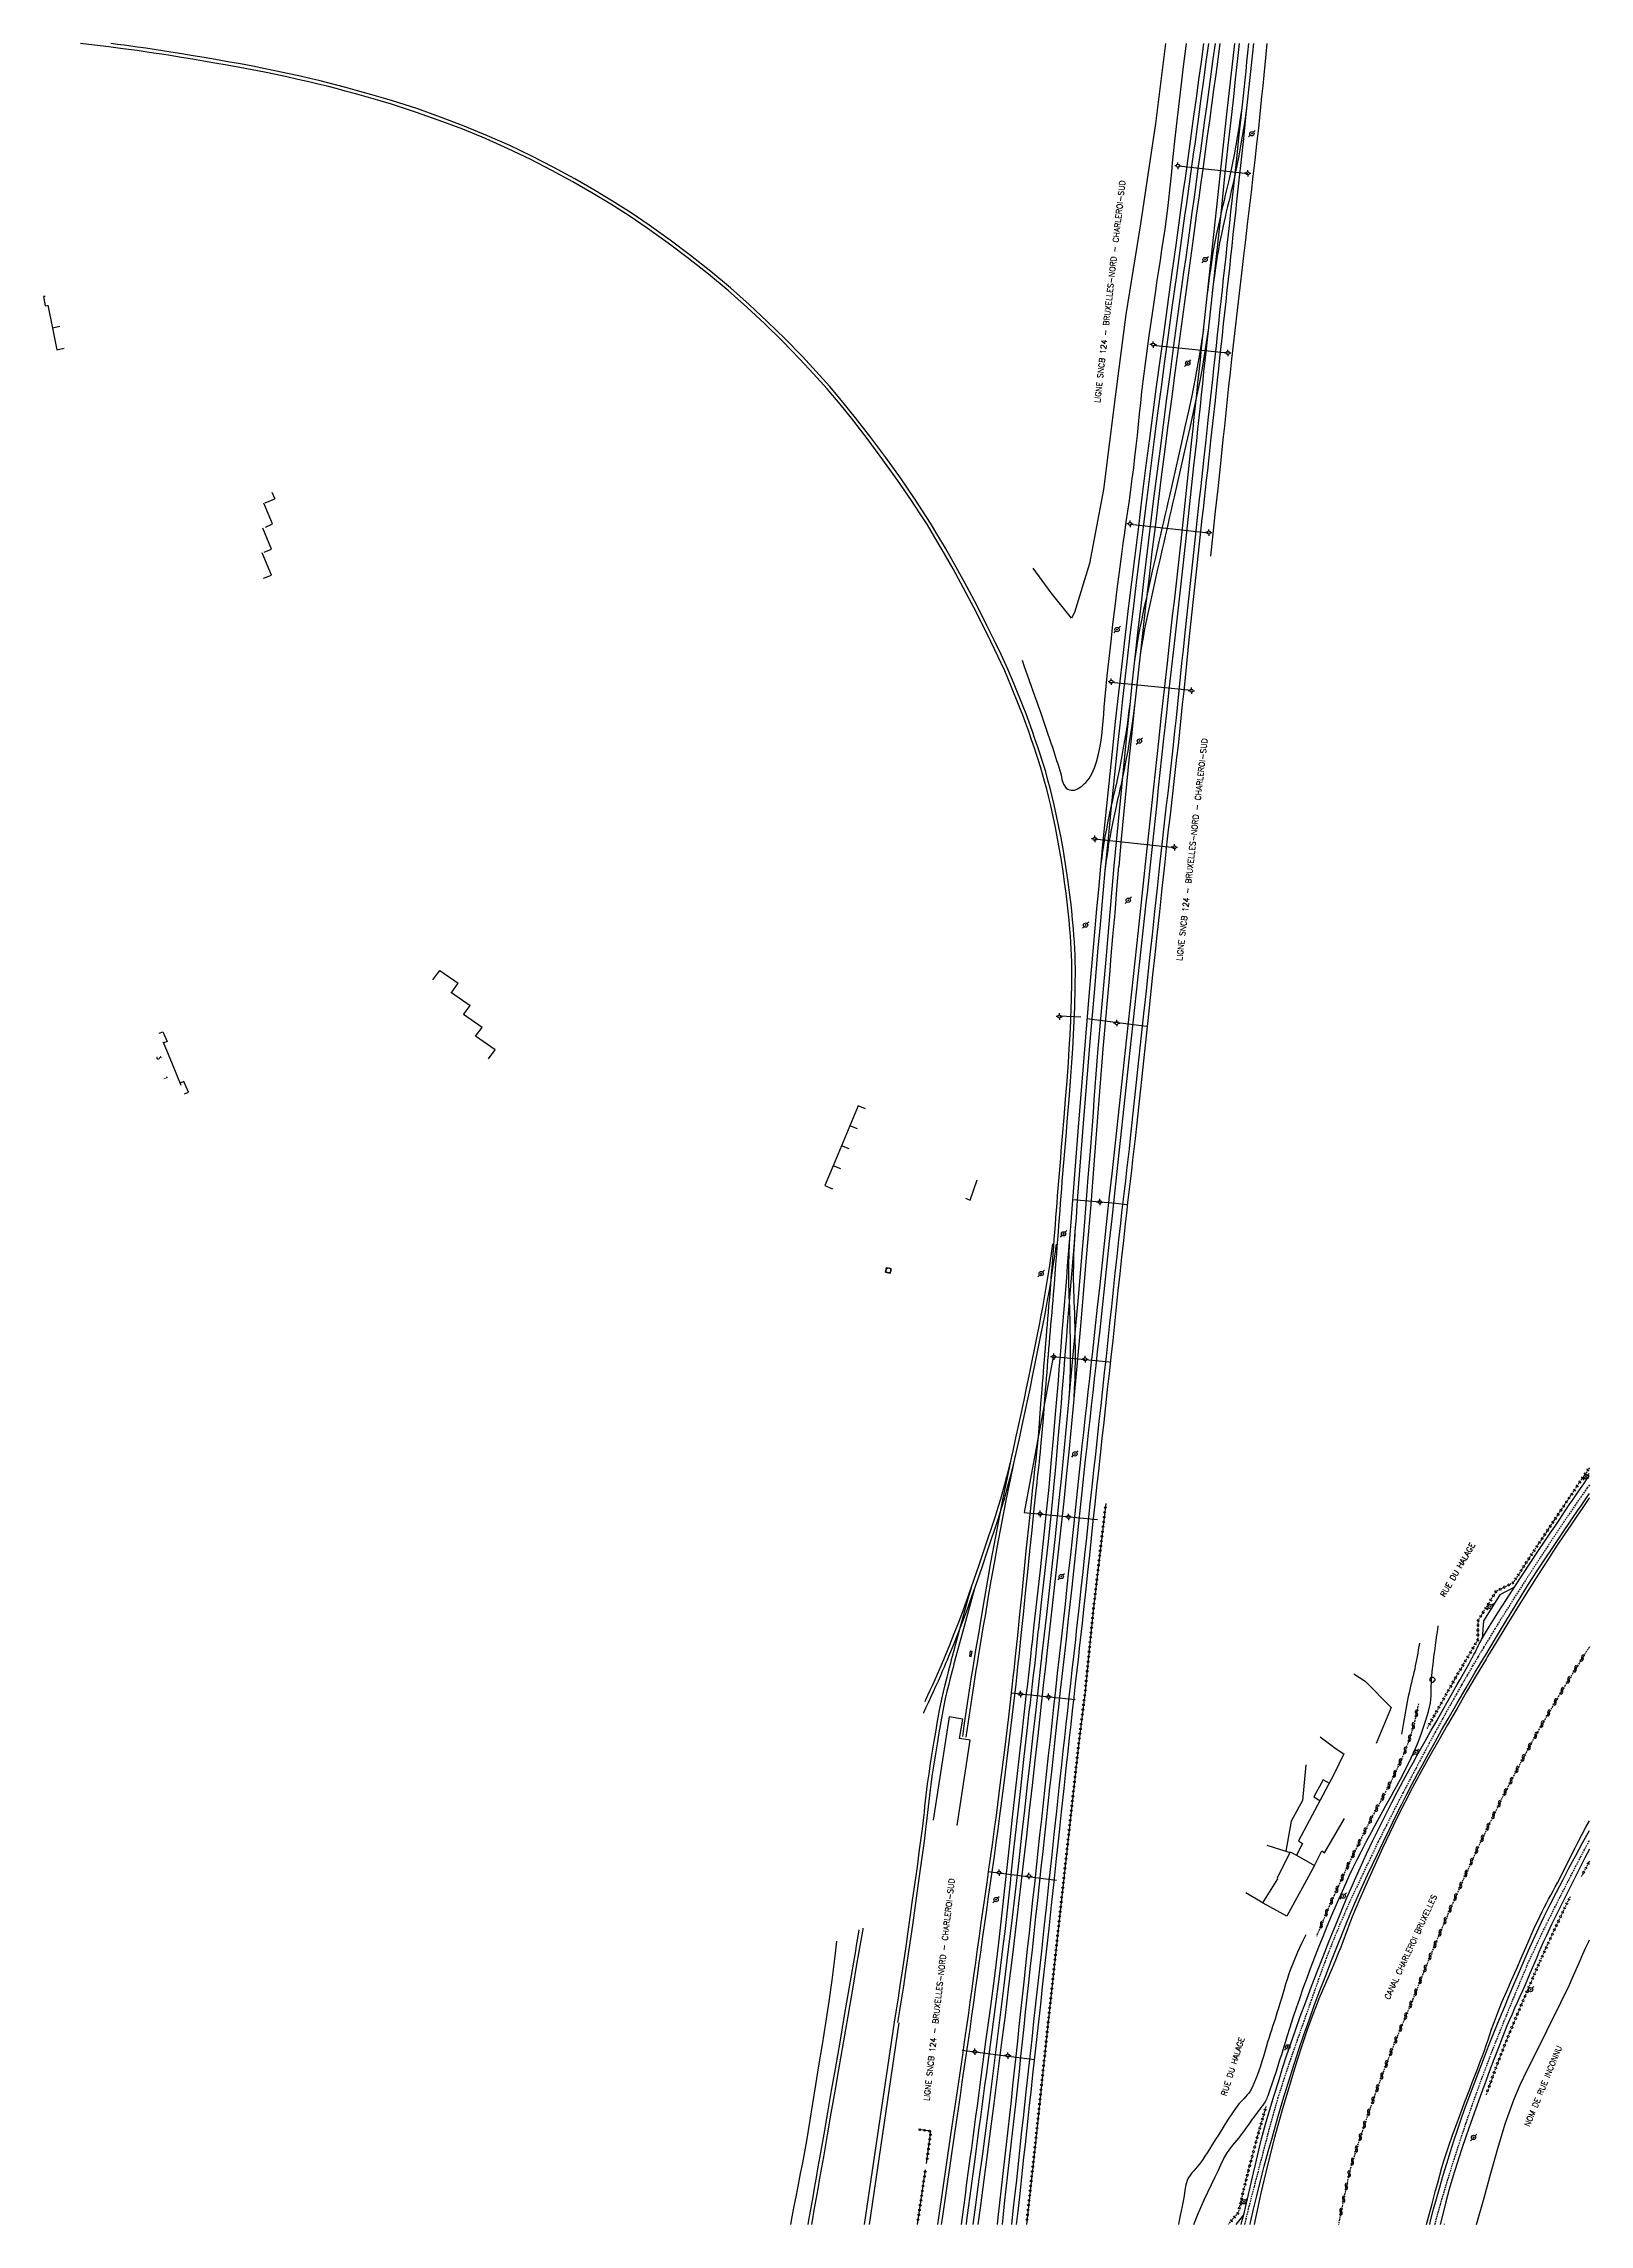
# Model space of a CAD drawing. Header units: millimetres. Extents: x 151000 to 152000, y 126000 to 127000.
# Drawn here: x 151521 to 152000, y 126000 to 126676 of the extents above; entities that cross this region are included whole.
import ezdxf
from ezdxf.enums import TextEntityAlignment as Align

# ---------------------------------------------------------------- set-up
doc = ezdxf.new("R2010")
doc.units = ezdxf.units.MM
doc.linetypes.add('DASHED', pattern=[0.75, 0.5, -0.25])
doc.layers.get('0').update_dxf_attribs({"linetype": 'CONTINUOUS'})
for name, color, linetype in [('W0001', 6, 'DASHED'), ('W0006', 2, 'CONTINUOUS'), ('W0008', 7, 'CONTINUOUS'), ('W0100', 7, 'CONTINUOUS'), ('W0104', 1, 'CONTINUOUS'), ('W0211', 2, 'CONTINUOUS'), ('W0220', 5, 'DASHED'), ('W0300', 7, 'CONTINUOUS'), ('W0322', 7, 'CONTINUOUS'), ('W0323', 7, 'CONTINUOUS'), ('W0330', 7, 'CONTINUOUS'), ('W0420', 7, 'CONTINUOUS'), ('W0439', 7, 'CONTINUOUS'), ('W0473', 7, 'CONTINUOUS'), ('W0500', 5, 'DASHED'), ('W0501', 5, 'DASHED'), ('W0510', 5, 'CONTINUOUS'), ('W0610', 7, 'CONTINUOUS'), ('W0611', 7, 'CONTINUOUS'), ('W0700', 7, 'CONTINUOUS'), ('W0701', 7, 'CONTINUOUS'), ('W0710', 7, 'CONTINUOUS'), ('W0985', 4, 'CONTINUOUS'), ('W0989', 7, 'CONTINUOUS'), ('W0991', 7, 'CONTINUOUS'), ('W1102', 7, 'CONTINUOUS')]:
    doc.layers.add(name, color=color, linetype=linetype)
doc.styles.get("Standard").update_dxf_attribs({"font": 'romans.shx', "width": 0.85})

# ---------------------------------------------------------------- blocks, each defined once
blk = doc.blocks.new('T610')
for p, q in [((-0.500001, 0), (-1.000002, 0)), ((0, 0.500001), (0, 1.000002)), ((0.500001, 0), (1.000002, 0)), ((0, -0.500001), (0, -1.000002))]:
    blk.add_line(p, q)
blk.add_ellipse((0, 0), major_axis=(-0.353554, 0.353554), ratio=1, start_param=3.926990817, end_param=10.2101761242)
blk = doc.blocks.new('T473')
for p, q in [((-0.166667, 0.166667), (0.166667, -0.166667)), ((-0.166667, -0.166667), (0.166667, 0.166667)), ((0.500001, 0.500001), (1.000002, 1.000002)), ((-1.000002, -1.000002), (-0.500001, -0.500001))]:
    blk.add_line(p, q)
blk.add_ellipse((0, 0), major_axis=(0.471405, 0.471405), ratio=1, start_param=5.4977871438, end_param=11.780972451)
blk = doc.blocks.new('croix')
for p, q in [((-3, 0), (3, 0)), ((0, -3), (0, 3))]:
    blk.add_line(p, q)
blk = doc.blocks.new('T818')
at = {"color": 16, "linetype": 'Continuous', "xscale": 0.0001666666666666667, "yscale": 0.0001666666666666667}
blk.add_blockref('croix', (0, 0), dxfattribs=at)
blk = doc.blocks.new('T300')
for p, q in [((-0.8, 0.51), (-0.86, 0.34)), ((-0.86, 0.34), (-0.86, 0.17)), ((-0.86, 0.17), (-0.74, 0.06)), ((-0.69, 0.63), (-0.8, 0.51)), ((-0.8, -0.06), (-0.74, 0.06)), ((-0.74, 0.06), (-0.69, 0.11)), ((-0.57, 0.69), (-0.69, 0.63)), ((-0.46, 0.69), (-0.57, 0.69)), ((-0.29, 0.63), (-0.46, 0.69)), ((-0.29, 0.63), (-0.17, 0.74)), ((-0.23, 0.57), (-0.29, 0.63)), ((-0.17, 0.74), (-0.06, 0.8)), ((-0.06, 0.8), (0.06, 0.8)), ((0.06, 0.8), (0.23, 0.74)), ((0.23, 0.74), (0.34, 0.63)), ((0.34, 0.63), (0.4, 0.51)), ((0.46, 0.46), (0.34, 0.46)), ((0.4, 0.51), (0.4, 0.46)), ((0.57, 0.4), (0.46, 0.46)), ((0.57, 0.4), (0.69, 0.29)), ((0.69, 0.29), (0.74, 0.17)), ((0.74, 0.06), (0.69, -0.17)), ((0.74, 0.17), (0.74, 0.06)), ((-0.8, -0.17), (-0.8, -0.06)), ((-0.8, -0.23), (-0.8, -0.17)), ((-0.74, -0.34), (-0.8, -0.23)), ((-0.69, -0.4), (-0.74, -0.34)), ((-0.51, -0.46), (-0.69, -0.4)), ((-0.4, -0.46), (-0.51, -0.46)), ((-0.4, -0.46), (-0.34, -0.46)), ((-0.34, -0.46), (-0.34, -0.4)), ((-0.34, -0.51), (-0.34, -0.46)), ((-0.29, -0.63), (-0.34, -0.51)), ((-0.17, -0.74), (-0.29, -0.63)), ((-0.06, -0.8), (-0.17, -0.74)), ((0.06, -0.8), (-0.06, -0.8)), ((0.17, -0.74), (0.06, -0.8)), ((0.23, -0.69), (0.17, -0.74)), ((0.29, -0.46), (0.23, -0.46)), ((0.29, -0.63), (0.23, -0.69)), ((0.46, -0.4), (0.29, -0.46)), ((0.34, -0.51), (0.29, -0.63)), ((0.34, -0.51), (0.34, -0.46)), ((0.57, -0.34), (0.46, -0.4)), ((0.63, -0.29), (0.57, -0.34)), ((0.69, -0.17), (0.63, -0.29))]:
    blk.add_line(p, q)
blk = doc.blocks.new('t323o')
at = {"color": 0, "linetype": 'Continuous'}
for radius in [0.25, 0.15]:
    blk.add_circle((0, 0), radius, dxfattribs=at)
blk = doc.blocks.new('t220o')
at = {"color": 0, "linetype": 'Continuous'}
for p, q in [((-0.25, 0.25), (0.25, 0.25)), ((-0.25, -0.25), (0.25, -0.25))]:
    blk.add_line(p, q, dxfattribs=at)
blk = doc.blocks.new('t322o')
at = {"color": 0, "linetype": 'Continuous'}
for radius in [0.25, 0.15]:
    blk.add_circle((0, 0), radius, dxfattribs=at)
blk = doc.blocks.new('t500o')
at = {"color": 0, "linetype": 'Continuous'}
for centre, start, end in [((-0.5, 0.625), 216.869898, 323.130102), ((0.5, -0.125), 36.869898, 143.130102), ((0.5, -0.625), 36.869898, 143.130102), ((-0.5, 0.125), 216.869898, 323.130102)]:
    blk.add_arc(centre, 0.625, start, end, dxfattribs=at)
blk = doc.blocks.new('T420')
for p, q in [((0.75, 0.75), (-0.75, 0.75)), ((-0.75, 0.75), (-0.75, -0.75)), ((0.75, 0.75), (0.75, -0.75)), ((0.75, -0.75), (-0.75, -0.75))]:
    blk.add_line(p, q)
blk.add_ellipse((0, 0), major_axis=(-0.53, 0.53), ratio=1, start_param=3.926991, end_param=10.210176)

msp = doc.modelspace()

# ---------------------------------------------------------------- linework, layer by layer
at = {"layer": 'W0001'}
for points in [[(152000, 126229.28), (151999.32, 126228.3), (151997.5, 126225.68), (151995.69, 126223.06), (151993.89, 126220.43), (151992.11, 126217.79), (151987.12, 126210.27), (151982.17, 126202.72), (151977.29, 126195.13), (151972.49, 126187.49), (151970.73, 126184.63), (151968.98, 126181.76), (151967.24, 126178.89), (151965.51, 126176)], [(151965.51, 126176), (151963.81, 126173.11), (151962.12, 126170.21), (151960.44, 126167.31), (151958.77, 126164.39), (151954.52, 126156.79), (151950.35, 126149.15), (151946.25, 126141.47), (151942.21, 126133.76), (151939.62, 126128.74), (151937.07, 126123.71), (151934.56, 126118.65), (151932.11, 126113.57), (151929.23, 126107.51), (151926.38, 126101.43), (151923.63, 126095.31), (151921.01, 126089.12), (151918.48, 126082.69), (151916.11, 126076.2), (151913.82, 126069.68), (151911.54, 126063.16), (151909.44, 126057.21), (151907.36, 126051.26), (151905.34, 126045.29), (151903.44, 126039.27), (151901.94, 126034.16), (151900.54, 126029.01), (151899.19, 126023.85), (151897.86, 126018.69), (151896.05, 126011.78), (151894.25, 126004.86), (151893.06, 126000)], [(151952.11, 126000), (151953.83, 126006.21), (151955.78, 126012.79), (151957.81, 126019.34), (151959.92, 126025.87), (151961.8, 126031.51), (151963.74, 126037.13), (151965.75, 126042.73), (151967.81, 126048.31), (151969.92, 126053.83), (151972.1, 126059.32), (151974.31, 126064.8), (151976.55, 126070.27), (151978, 126073.79), (151979.47, 126077.31), (151980.96, 126080.82), (151982.52, 126084.29), (151984.83, 126089.23), (151987.22, 126094.13), (151989.66, 126099.01), (151992.13, 126103.87), (151994.68, 126108.86), (151997.27, 126113.84), (151999.89, 126118.79), (152000, 126118.99)]]:
    msp.add_lwpolyline(points, dxfattribs=at)
at = {"layer": 'W0006'}
for points in [[(151976.77, 126197.51), (151972.21, 126195.17), (151967.12, 126187.12), (151966.79, 126181.64)], [(151892.81, 126002.99), (151890.35, 126000)]]:
    msp.add_lwpolyline(points, dxfattribs=at)
at = {"layer": 'W0008'}
for points in [[(151963.87, 126176), (151964.21, 126176.66), (151964.54, 126177.32), (151964.87, 126177.99), (151965.2, 126178.65), (151965.53, 126179.32), (151965.87, 126179.98), (151966.22, 126180.63), (151966.58, 126181.28), (151969.06, 126185.47), (151971.65, 126189.59), (151974.29, 126193.68), (151976.93, 126197.76), (151979.27, 126201.37), (151981.63, 126204.96), (151984.01, 126208.54), (151986.4, 126212.12), (151987.86, 126214.3), (151989.34, 126216.48), (151990.82, 126218.65), (151992.3, 126220.83), (151993.78, 126223), (151995.27, 126225.17), (151996.75, 126227.34), (151998.23, 126229.51), (151999.66, 126231.62), (152000, 126232.12)], [(151967.54, 126176), (151970.91, 126181.63), (151974.28, 126187.26), (151977.7, 126192.87), (151981.17, 126198.44), (151983.62, 126202.25), (151986.11, 126206.02), (151988.62, 126209.79), (151991.14, 126213.54), (151992.43, 126215.45), (151993.72, 126217.35), (151995.01, 126219.24), (151996.31, 126221.14), (151997.62, 126223.03), (151998.92, 126224.93), (152000, 126226.51)], [(151892.02, 126000), (151892.27, 126000.94), (151892.65, 126002.39), (151893.02, 126003.83), (151893.38, 126005.28), (151894.01, 126007.94), (151894.62, 126010.6), (151895.23, 126013.26), (151895.83, 126015.93), (151896.44, 126018.59), (151897.06, 126021.25), (151897.71, 126023.9), (151898.39, 126026.55), (151899.63, 126031.07), (151900.93, 126035.58), (151902.29, 126040.07), (151903.67, 126044.54), (151904.89, 126048.4), (151906.14, 126052.25), (151907.43, 126056.09), (151908.75, 126059.91), (151910.38, 126064.48), (151912.05, 126069.02), (151913.77, 126073.55), (151915.5, 126078.07), (151917.42, 126083), (151919.37, 126087.91), (151921.35, 126092.82), (151923.37, 126097.71), (151924.74, 126100.98), (151926.13, 126104.24), (151927.54, 126107.49), (151929, 126110.73), (151930.93, 126114.89), (151932.9, 126119.03), (151934.92, 126123.15), (151936.96, 126127.26), (151938.74, 126130.75), (151940.54, 126134.21), (151942.38, 126137.67), (151944.23, 126141.11), (151945.43, 126143.3), (151946.65, 126145.48), (151947.87, 126147.66), (151949.1, 126149.84), (151950.87, 126152.99), (151952.65, 126156.14), (151954.44, 126159.29), (151956.22, 126162.44), (151957.14, 126164.07), (151958.07, 126165.7), (151959.01, 126167.33), (151959.94, 126168.95), (151960.87, 126170.58), (151961.79, 126172.21), (151962.71, 126173.85), (151963.6, 126175.5), (151963.67, 126175.62), (151963.74, 126175.75), (151963.8, 126175.87), (151963.87, 126176)], [(151894.81, 126000), (151894.94, 126000.57), (151895.87, 126004.72), (151896.85, 126008.86), (151898, 126013.46), (151899.2, 126018.04), (151900.44, 126022.61), (151901.71, 126027.17), (151903.33, 126032.82), (151904.99, 126038.46), (151906.69, 126044.09), (151908.46, 126049.69), (151909.95, 126054.25), (151911.49, 126058.8), (151913.08, 126063.33), (151914.7, 126067.84), (151916.45, 126072.51), (151918.24, 126077.16), (151920.07, 126081.8), (151921.91, 126086.42), (151923.46, 126090.32), (151925.03, 126094.22), (151926.62, 126098.1), (151928.28, 126101.96), (151929.73, 126105.19), (151931.23, 126108.39), (151932.75, 126111.57), (151934.27, 126114.76), (151936.12, 126118.65), (151937.98, 126122.55), (151939.87, 126126.43), (151941.8, 126130.28), (151943.37, 126133.34), (151944.98, 126136.38), (151946.62, 126139.41), (151948.26, 126142.44), (151950.21, 126146.02), (151952.18, 126149.59), (151954.17, 126153.16), (151956.18, 126156.71), (151958.97, 126161.53), (151961.79, 126166.34), (151964.63, 126171.13), (151967.49, 126175.91), (151967.5, 126175.93), (151967.51, 126175.95), (151967.53, 126175.98), (151967.54, 126176)], [(151950.49, 126000), (151950.88, 126001.55), (151951.71, 126004.72), (151952.57, 126007.89), (151953.61, 126011.57), (151954.68, 126015.24), (151955.78, 126018.9), (151956.92, 126022.55), (151958, 126025.9), (151959.11, 126029.24), (151960.25, 126032.57), (151961.42, 126035.9), (151962.81, 126039.73), (151964.23, 126043.54), (151965.69, 126047.35), (151967.16, 126051.15), (151968.77, 126055.26), (151970.41, 126059.35), (151972.06, 126063.44), (151973.74, 126067.52), (151975.14, 126070.92), (151976.56, 126074.32), (151978, 126077.71), (151979.46, 126081.09), (151981.06, 126084.7), (151982.68, 126088.3), (151984.33, 126091.89), (151986.02, 126095.46), (151987.88, 126099.21), (151989.78, 126102.95), (151991.72, 126106.66), (151993.67, 126110.37), (151995.77, 126114.32), (151997.9, 126118.25), (152000, 126122.08)], [(152000, 126116.29), (151998.59, 126113.61), (151997.03, 126110.53), (151995.5, 126107.44), (151993.97, 126104.35), (151992.09, 126100.62), (151990.2, 126096.89), (151988.34, 126093.15), (151986.55, 126089.38), (151985.8, 126087.73), (151985.07, 126086.07), (151984.36, 126084.4), (151983.66, 126082.73), (151982.96, 126081.06), (151982.27, 126079.39), (151981.56, 126077.72), (151980.85, 126076.06), (151980.05, 126074.24), (151979.25, 126072.43), (151978.43, 126070.62), (151977.62, 126068.81), (151976.81, 126067), (151976.01, 126065.18), (151975.22, 126063.36), (151974.45, 126061.53), (151973.04, 126058.06), (151971.68, 126054.57), (151970.34, 126051.07), (151969.02, 126047.57), (151967.55, 126043.6), (151966.1, 126039.62), (151964.68, 126035.63), (151963.29, 126031.63), (151961.84, 126027.42), (151960.4, 126023.2), (151959.01, 126018.97), (151957.68, 126014.71), (151956.57, 126010.87), (151955.52, 126007.02), (151954.51, 126003.15), (151953.7, 126000)]]:
    msp.add_lwpolyline(points, dxfattribs=at)
at = {"layer": 'W0100', "flags": 128}
for points in [[(151521.28, 126597.66), (151520.75, 126597.56), (151521.27, 126594.73), (151521.85, 126594.85)], [(151522.1, 126594.9), (151523.53, 126587.83), (151524.9, 126581.08), (151527.14, 126581.55)], [(151591.49, 126536.98), (151592.43, 126534.91)], [(151591.72, 126527.09), (151589.05, 126533.52)], [(151591.43, 126519.31), (151588.74, 126525.79)], [(151588.94, 126510.26), (151591.37, 126511.27), (151588.52, 126518.11)], [(151641.44, 126385.79), (151643.55, 126388.64), (151649.32, 126384.72)], [(151647.22, 126381.87), (151652.97, 126377.84)], [(151656.67, 126371.04), (151650.93, 126375.07)], [(151658.68, 126361.29), (151660.76, 126364.1), (151654.68, 126368.34)]]:
    msp.add_lwpolyline(points, dxfattribs=at)
at = {"layer": 'W0100'}
for points in [[(151556.61, 126369.23), (151557.74, 126369.7), (151559.03, 126366.72), (151557.97, 126366.23)], [(151557.76, 126366.46), (151557.86, 126366.5), (151560.6, 126359.8), (151563.3, 126353.18), (151563.28, 126353.18)], [(151564.44, 126350.4), (151565.69, 126350.92), (151564.18, 126354.3), (151563.06, 126353.77)], [(151806.55, 126318.14), (151808.02, 126317.51), (151810.2, 126323.75)]]:
    msp.add_lwpolyline(points, dxfattribs=at)
at = {"layer": 'W0104'}
for points in [[(151927, 126170.68), (151930.48, 126168.35), (151938.53, 126160.25), (151933.89, 126149.05)], [(151916.53, 126151.11), (151921.46, 126147.39), (151923.89, 126145.82), (151920.77, 126139.48), (151909.86, 126118.86), (151911.03, 126118.09), (151909.17, 126114.42), (151914.73, 126111.28), (151917.01, 126115.79), (151917.9, 126115.13), (151924.05, 126125.83)], [(151912.09, 126142.45), (151911.03, 126131.39), (151907.58, 126125.02), (151905.9, 126115.67), (151907.17, 126115.25), (151903.19, 126107.29), (151903.32, 126107.15), (151898.63, 126099.7)], [(151919.35, 126136.8), (151917.48, 126137.85), (151914.52, 126132.51), (151916.47, 126131.35)], [(151899.99, 126117.52), (151905.9, 126115.67)], [(151907.17, 126115.25), (151907.27, 126115.52), (151909.17, 126114.42)], [(151914.73, 126111.28), (151906.17, 126095.57), (151898.82, 126099.62), (151893.49, 126102.75)]]:
    msp.add_lwpolyline(points, dxfattribs=at)
at = {"layer": 'W0211'}
for points in [[(151824.13, 126484.86), (151824.67, 126483.27), (151826.32, 126478.53), (151828.06, 126473.63), (151829.79, 126468.73), (151831.5, 126463.82), (151833.18, 126458.9), (151833.52, 126457.88), (151833.85, 126456.84), (151834.17, 126455.81), (151834.49, 126454.78), (151834.82, 126453.75), (151835.15, 126452.71), (151835.48, 126451.69), (151835.83, 126450.66), (151836.18, 126449.33), (151836.46, 126447.89), (151836.95, 126446.44), (151837.82, 126445.22), (151838.27, 126444.89), (151838.78, 126444.68), (151839.31, 126444.58), (151839.84, 126444.56), (151840.36, 126444.63), (151840.86, 126444.79), (151841.33, 126445.02), (151841.77, 126445.26), (151842.35, 126445.63), (151842.89, 126446.05), (151843.39, 126446.5), (151843.87, 126446.99), (151844.4, 126447.6), (151844.89, 126448.25), (151845.33, 126448.93), (151845.72, 126449.65), (151846.52, 126451.48), (151847.17, 126453.37), (151847.69, 126455.29), (151848.14, 126457.23), (151848.54, 126459.39), (151848.84, 126461.56), (151849.08, 126463.75), (151849.26, 126465.93), (151849.41, 126468.11), (151849.57, 126470.29), (151849.74, 126472.47), (151849.95, 126474.65), (151850.52, 126480.01), (151851.1, 126485.36), (151851.69, 126490.71), (151852.3, 126496.06), (151852.96, 126501.48), (151853.63, 126506.89), (151854.33, 126512.3), (151855.04, 126517.7), (151855.49, 126521.05), (151855.95, 126524.39), (151856.43, 126527.73), (151856.9, 126531.07), (151857.38, 126534.42), (151857.84, 126537.76), (151858.29, 126541.11), (151858.71, 126544.45), (151859.11, 126547.82), (151859.49, 126551.18), (151859.85, 126554.55), (151860.19, 126557.92), (151860.54, 126561.29), (151860.9, 126564.66), (151861.28, 126568.02), (151861.68, 126571.39), (151862.59, 126578.38), (151863.56, 126585.37), (151864.57, 126592.35), (151865.57, 126599.33), (151866.03, 126602.52), (151866.51, 126605.71), (151867, 126608.9), (151867.48, 126612.09), (151867.97, 126615.29), (151868.43, 126618.48), (151868.88, 126621.68), (151869.29, 126624.88), (151869.63, 126627.71), (151869.94, 126630.56), (151870.23, 126633.4), (151870.51, 126636.24), (151870.78, 126639.09), (151871.06, 126641.93), (151871.35, 126644.78), (151871.66, 126647.62), (151872.48, 126654.72), (151873.32, 126661.81), (151874.19, 126668.91), (151875.09, 126676)], [(151900, 126676), (151899.67, 126672.73), (151899.34, 126669.45), (151899.03, 126666.17), (151898.71, 126662.9), (151898.39, 126659.62), (151898.07, 126656.35), (151897.73, 126653.07), (151897.38, 126649.8), (151896.84, 126644.84), (151896.27, 126639.89), (151895.7, 126634.94), (151895.11, 126629.98), (151894.52, 126625.03), (151893.93, 126620.08), (151893.35, 126615.13), (151892.77, 126610.18), (151891.83, 126602.18), (151890.89, 126594.18), (151889.96, 126586.18), (151889.05, 126578.17), (151888.59, 126574.02), (151888.15, 126569.86), (151887.71, 126565.71), (151887.27, 126561.55), (151886.83, 126557.39), (151886.4, 126553.24), (151885.96, 126549.08), (151885.52, 126544.93), (151884.77, 126537.98), (151884.01, 126531.03), (151883.26, 126524.09), (151882.5, 126517.14)], [(151752.43, 126000), (151752.85, 126002.29), (151753.49, 126005.66), (151754.14, 126009.03), (151754.8, 126012.39), (151755.46, 126015.76), (151756.12, 126019.13), (151756.75, 126022.5), (151757.36, 126025.87), (151758.34, 126031.67), (151759.28, 126037.48), (151760.2, 126043.29), (151761.12, 126049.1), (151762.19, 126055.75), (151763.29, 126062.4), (151764.33, 126069.06), (151765.28, 126075.73), (151766.2, 126083.11), (151766.71, 126087.77)], [(151965.04, 126000), (151967.33, 126008.23), (151969.46, 126015.88), (151971.59, 126023.54), (151973.91, 126031.16), (151976.58, 126038.65), (151978.52, 126043.26), (151980.7, 126047.77), (151982.96, 126052.22), (151985.18, 126056.69), (151986.25, 126058.89), (151987.33, 126061.09), (151988.42, 126063.29), (151989.51, 126065.48), (151990.6, 126067.68), (151991.68, 126069.88), (151992.75, 126072.08), (151993.8, 126074.3), (151994.66, 126076.17), (151995.51, 126078.05), (151996.34, 126079.94), (151997.17, 126081.83), (151998, 126083.72), (151998.83, 126085.61), (151999.68, 126087.49), (152000, 126088.17)]]:
    msp.add_lwpolyline(points, dxfattribs=at)
at = {"layer": 'W0220'}
for points in [[(152000, 126234.55), (151998.44, 126232.25), (151995.94, 126228.54), (151993.64, 126225.12), (151991.35, 126221.7), (151989.06, 126218.27), (151986.79, 126214.83), (151984.15, 126210.84), (151981.52, 126206.84), (151978.9, 126202.83), (151976.28, 126198.82)], [(151976.3, 126198.85), (151970.95, 126196.12), (151965.41, 126187.08), (151965.4, 126181.22), (151962.31, 126176)], [(151962.31, 126176), (151958.61, 126169.73), (151949.63, 126153.73)], [(152000, 126112.6), (151999.77, 126112.15), (151997.5, 126107.78)], [(151994.02, 126101.53), (151992.31, 126098.05), (151990.63, 126094.55), (151988.97, 126091.04), (151987.35, 126087.52), (151985.45, 126083.31), (151983.59, 126079.09), (151981.76, 126074.86), (151979.95, 126070.62), (151978.17, 126066.43), (151976.41, 126062.24), (151974.67, 126058.03), (151972.99, 126053.8), (151971.67, 126050.36), (151970.38, 126046.91), (151969.13, 126043.44), (151967.91, 126039.96)], [(151899.71, 126036.52), (151898.61, 126032.8), (151897.55, 126029.07), (151896.52, 126025.33), (151895.51, 126021.58), (151894.35, 126017.1), (151893.23, 126012.6), (151892.14, 126008.1), (151891.09, 126003.59)], [(151891.08, 126003.59), (151888, 126000)], [(151954.98, 126000.17), (151954.93, 126000)]]:
    msp.add_lwpolyline(points, dxfattribs=at)
at = {"layer": 'W0322'}
for points in [[(151850.05, 126223.43), (151846.27, 126191.12), (151844.75, 126176)], [(151844.75, 126176), (151843.66, 126165.1), (151841.71, 126149.4), (151837.97, 126115.65), (151835.1, 126089.48), (151831.81, 126058.97), (151828.12, 126024.25), (151825.47, 126000)]]:
    msp.add_lwpolyline(points, dxfattribs=at)
at = {"layer": 'W0323'}
for points in [[(151794.48, 126018.91), (151795.86, 126028.85), (151792.04, 126029.41)], [(151791.66, 126000), (151794.15, 126016.96)]]:
    msp.add_lwpolyline(points, dxfattribs=at)
at = {"layer": 'W0330'}
for points in [[(151868.62, 126676), (151865.48, 126651.27), (151860.86, 126620.12), (151856.3, 126592.02), (151853.07, 126567.35), (151849.36, 126537.83), (151844.98, 126514.8), (151840.35, 126499.7), (151839.4, 126497.9)], [(151839.4, 126497.9), (151833.18, 126505.78), (151827.51, 126513.39)]]:
    msp.add_lwpolyline(points, dxfattribs=at)
at = {"layer": 'W0439'}
for points in [[(151808.06, 126177.68), (151807.76, 126176.1), (151808.28, 126176)], [(151808.31, 126176), (151808.62, 126177.57), (151808.06, 126177.68)], [(151808.28, 126176), (151808.31, 126175.99), (151808.31, 126176)], [(151808.28, 126176), (151808.31, 126175.99), (151808.31, 126176)]]:
    msp.add_lwpolyline(points, dxfattribs=at)
at = {"layer": 'W0500'}
for points in [[(151998.09, 126176, 0.013516), (151982, 126149.23, 0.020046), (151962.05, 126109.44, 0.013797), (151945.27, 126069.79, 0.028229), (151925.99, 126017.7, 0.008856), (151922.2, 126000)], [(152000, 126178.98, 0.001015), (151998.09, 126176)]]:
    msp.add_lwpolyline(points, format="xyb", dxfattribs=at)
at = {"layer": 'W0501'}
msp.add_lwpolyline([(151946.98, 126161.39), (151946.39, 126158.44), (151945.69, 126155.52), (151944.87, 126152.63), (151943.94, 126149.77), (151942.72, 126146.55), (151941.36, 126143.38), (151939.91, 126140.26), (151938.42, 126137.16), (151937.67, 126135.66), (151936.9, 126134.17), (151936.1, 126132.7), (151935.3, 126131.23), (151934.49, 126129.76), (151933.68, 126128.3), (151932.89, 126126.82), (151932.12, 126125.33), (151929.76, 126120.67), (151927.43, 126115.98), (151925.15, 126111.27), (151922.92, 126106.54), (151920.96, 126102.24), (151919.05, 126097.92), (151917.18, 126093.58), (151915.36, 126089.22)], dxfattribs=at)
at = {"layer": 'W0510'}
for points in [[(152000, 126225.19), (151999.87, 126225), (151997.97, 126222.27), (151996.09, 126219.53), (151994.21, 126216.78), (151992.36, 126214.02), (151989.61, 126209.88), (151986.89, 126205.72), (151984.2, 126201.54), (151981.54, 126197.35), (151978.22, 126192.04), (151974.94, 126186.71), (151971.68, 126181.36), (151968.45, 126176)], [(151951.81, 126176), (151951.98, 126177.22), (151952.14, 126178.44), (151952.31, 126179.66), (151952.48, 126180.88), (151952.64, 126182.04), (151952.8, 126183.2), (151952.98, 126184.36), (151953.16, 126185.51)], [(151877.4, 126000), (151877.56, 126000.43), (151878.52, 126002.82), (151879.53, 126005.2), (151880.59, 126007.61), (151881.71, 126009.99), (151882.85, 126012.36), (151884, 126014.73), (151884.88, 126016.61), (151885.76, 126018.51), (151886.68, 126020.39), (151887.73, 126022.2), (151888.27, 126023), (151888.84, 126023.78), (151889.44, 126024.54), (151890.06, 126025.28), (151890.68, 126026.02), (151891.3, 126026.76), (151891.91, 126027.51), (151892.5, 126028.27), (151892.96, 126028.88), (151893.4, 126029.5), (151893.84, 126030.11), (151894.28, 126030.73), (151894.71, 126031.35), (151895.15, 126031.98), (151895.59, 126032.6), (151896.03, 126033.21), (151896.49, 126033.84), (151896.96, 126034.45), (151897.44, 126035.06), (151897.92, 126035.67), (151898.39, 126036.29), (151898.84, 126036.93), (151899.27, 126037.58), (151899.67, 126038.25), (151899.88, 126038.67), (151900.05, 126039.1), (151900.21, 126039.53), (151900.37, 126039.97), (151901.03, 126041.77), (151901.66, 126043.57), (151902.28, 126045.39), (151902.88, 126047.2), (151903.32, 126048.57), (151903.75, 126049.94), (151904.18, 126051.32), (151904.6, 126052.7), (151905.01, 126054.07), (151905.43, 126055.45), (151905.86, 126056.83), (151906.29, 126058.2), (151907.24, 126061.17), (151908.2, 126064.14), (151909.18, 126067.1), (151910.18, 126070.06), (151911.31, 126073.26), (151912.46, 126076.46), (151913.63, 126079.65), (151914.84, 126082.83), (151916.11, 126086.06), (151917.41, 126089.28), (151918.74, 126092.49), (151920.09, 126095.69), (151921.18, 126098.24), (151922.29, 126100.78), (151923.42, 126103.32), (151924.57, 126105.84), (151925.67, 126108.21), (151926.79, 126110.58), (151927.93, 126112.94), (151929.1, 126115.28), (151930.81, 126118.56), (151932.56, 126121.82), (151934.33, 126125.07), (151936.1, 126128.32), (151936.91, 126129.81), (151937.74, 126131.3), (151938.56, 126132.79), (151939.39, 126134.28), (151940.21, 126135.77), (151941.02, 126137.26), (151941.81, 126138.76), (151942.59, 126140.28), (151943.67, 126142.43), (151944.73, 126144.6), (151945.75, 126146.79), (151946.7, 126149), (151947.4, 126150.81), (151948.06, 126152.63), (151948.67, 126154.47), (151949.26, 126156.31), (151949.67, 126157.62), (151950.07, 126158.94), (151950.42, 126160.28), (151950.69, 126161.63), (151950.82, 126162.66), (151950.91, 126163.69), (151950.95, 126164.72), (151950.98, 126165.76), (151950.99, 126166.79), (151951.01, 126167.82), (151951.05, 126168.85), (151951.12, 126169.88), (151951.27, 126171.42), (151951.43, 126172.95), (151951.62, 126174.47), (151951.81, 126176)], [(151968.45, 126176), (151968.33, 126175.79), (151968.2, 126175.58), (151968.08, 126175.37), (151967.95, 126175.16), (151964.94, 126170.11), (151961.95, 126165.05), (151958.99, 126159.96), (151956.05, 126154.87), (151953.28, 126150.05), (151950.52, 126145.22), (151947.8, 126140.37), (151945.16, 126135.47), (151942.75, 126130.8), (151940.41, 126126.1), (151938.13, 126121.37), (151935.89, 126116.62), (151933.46, 126111.34), (151931.07, 126106.04), (151928.75, 126100.72), (151926.5, 126095.36), (151925.95, 126093.99), (151925.41, 126092.61), (151924.88, 126091.22), (151924.37, 126089.83), (151923.85, 126088.44), (151923.33, 126087.05), (151922.8, 126085.67), (151922.26, 126084.29), (151921.28, 126081.87), (151920.26, 126079.47), (151919.23, 126077.08), (151918.19, 126074.69), (151917.16, 126072.29), (151916.15, 126069.89), (151915.17, 126067.47), (151914.23, 126065.04), (151912.54, 126060.34), (151910.96, 126055.61), (151909.44, 126050.86), (151907.95, 126046.1), (151906.49, 126041.34), (151905.07, 126036.56), (151903.7, 126031.77), (151902.41, 126026.96), (151900.23, 126018.33), (151898.18, 126009.67), (151896.23, 126000.98), (151896.02, 126000)], [(151946.59, 126176), (151946.4, 126175.04), (151946.22, 126174.08), (151946.02, 126173.11), (151945.83, 126172.15), (151945.6, 126171.09), (151945.35, 126170.03), (151945.1, 126168.97), (151944.84, 126167.92), (151944.58, 126166.86), (151944.33, 126165.8), (151944.08, 126164.74), (151943.85, 126163.68), (151943.5, 126161.95), (151943.17, 126160.22), (151942.86, 126158.48), (151942.55, 126156.74), (151942.34, 126155.54), (151942.13, 126154.33), (151941.93, 126153.12), (151941.74, 126151.91)], [(151947.32, 126180.21), (151947.14, 126179.16), (151946.96, 126178.1), (151946.78, 126177.05), (151946.59, 126176)], [(151949.54, 126000), (151950.11, 126002.19), (151951.21, 126006.35), (151952.33, 126010.5), (151952.97, 126012.89), (151953.61, 126015.29), (151954.27, 126017.67), (151954.99, 126020.05), (151956.29, 126024), (151957.68, 126027.93), (151959.11, 126031.84), (151960.55, 126035.75), (151961.32, 126037.82), (151962.11, 126039.88), (151962.9, 126041.94), (151963.7, 126043.99), (151964.5, 126046.05), (151965.29, 126048.1), (151966.07, 126050.16), (151966.84, 126052.23), (151967.43, 126053.87), (151968.01, 126055.52), (151968.57, 126057.17), (151969.12, 126058.82), (151969.69, 126060.47), (151970.26, 126062.11), (151970.86, 126063.75), (151971.48, 126065.38), (151972.89, 126068.85), (151974.38, 126072.29), (151975.9, 126075.71), (151977.41, 126079.14), (151979.2, 126083.29), (151980.97, 126087.44), (151982.79, 126091.58), (151984.69, 126095.68), (151985.33, 126096.97), (151985.99, 126098.26), (151986.67, 126099.54), (151987.35, 126100.81), (151988.04, 126102.08), (151988.73, 126103.35), (151989.42, 126104.63), (151990.09, 126105.91), (151991.2, 126108.06), (151992.3, 126110.21), (151993.39, 126112.37), (151994.47, 126114.53), (151995.57, 126116.69), (151996.67, 126118.84), (151997.79, 126120.98), (151998.93, 126123.12), (152000, 126125.07)], [(151912.05, 126089.75), (151910.74, 126087.06), (151909.5, 126084.34), (151908.34, 126081.59), (151907.25, 126078.8), (151906.73, 126077.35), (151906.25, 126075.89), (151905.79, 126074.42), (151905.36, 126072.94), (151904.93, 126071.46), (151904.5, 126069.98), (151904.06, 126068.51), (151903.61, 126067.03), (151903.25, 126065.9), (151902.89, 126064.76), (151902.53, 126063.62), (151902.17, 126062.49), (151901.8, 126061.35), (151901.44, 126060.22), (151901.08, 126059.08), (151900.71, 126057.94), (151900.25, 126056.46), (151899.81, 126054.98), (151899.36, 126053.49), (151898.92, 126052.01), (151898.47, 126050.53), (151898, 126049.05), (151897.5, 126047.58), (151896.96, 126046.12), (151896.5, 126044.88), (151896.01, 126043.65), (151895.46, 126042.44), (151894.8, 126041.28), (151894.38, 126040.68), (151893.92, 126040.11), (151893.43, 126039.57), (151892.92, 126039.05), (151892.41, 126038.54), (151891.91, 126038.02), (151891.42, 126037.48), (151890.96, 126036.92), (151889.34, 126034.63), (151887.82, 126032.28), (151886.35, 126029.9), (151884.86, 126027.53), (151884.18, 126026.47), (151883.51, 126025.4), (151882.84, 126024.33), (151882.17, 126023.27), (151881.5, 126022.2), (151880.81, 126021.14), (151880.11, 126020.09), (151879.4, 126019.05), (151878.91, 126018.41), (151878.39, 126017.79), (151877.86, 126017.19), (151877.32, 126016.59), (151876.79, 126015.97), (151876.29, 126015.33), (151875.84, 126014.64), (151875.45, 126013.92), (151874.88, 126012.28), (151874.55, 126010.56), (151874.32, 126008.85), (151874.04, 126007.17), (151873.74, 126005.69), (151873.44, 126004.21), (151873.14, 126002.73), (151872.84, 126001.25), (151872.59, 126000)]]:
    msp.add_lwpolyline(points, dxfattribs=at)
at = {"layer": 'W0611'}
for points in [[(151872.57, 126638.13), (151894.08, 126635.78)], [(151864.66, 126582.55), (151887.79, 126580.12)], [(151857.62, 126527.02), (151881.87, 126524.31)], [(151851.71, 126478.08), (151876.6, 126475.53)], [(151846.61, 126429.48), (151871.33, 126426.8)], [(151842.35, 126374.23), (151835.73, 126374.51)], [(151862.7, 126371.28), (151844.22, 126373.74)], [(151839.87, 126317.66), (151853.13, 126316.52), (151856.6, 126316.16)], [(151851.26, 126267.26), (151833.75, 126268.97), (151824.74, 126220.69), (151847.46, 126218.52)], [(151820.7, 126164.79), (151840.56, 126162.69)], [(151813.45, 126109.35), (151834.75, 126106.71)], [(151805.51, 126053.97), (151827.95, 126051.08)]]:
    msp.add_lwpolyline(points, dxfattribs=at)
at = {"layer": 'W0700'}
for points in [[(151880.38, 126676), (151879.61, 126670.37), (151878.85, 126664.74), (151878.08, 126659.11), (151877.31, 126653.48), (151876.78, 126649.64), (151876.24, 126645.81), (151875.71, 126641.98), (151875.17, 126638.15), (151874.63, 126634.31), (151874.09, 126630.48), (151873.55, 126626.65), (151873.02, 126622.81), (151871.74, 126613.57), (151870.46, 126604.33), (151869.19, 126595.09), (151867.93, 126585.84), (151866.83, 126577.78), (151865.73, 126569.72), (151864.65, 126561.65), (151863.59, 126553.59), (151862.42, 126544.51), (151861.28, 126535.43), (151860.16, 126526.35), (151859.04, 126517.26), (151858.04, 126509.09), (151857.04, 126500.92), (151856.06, 126492.75), (151855.1, 126484.58), (151854.39, 126478.33), (151853.69, 126472.08), (151853.01, 126465.82), (151852.34, 126459.57), (151851.3, 126449.64), (151850.29, 126439.7), (151849.29, 126429.76), (151848.32, 126419.82)], [(151881.89, 126676), (151881.12, 126670.32), (151880.35, 126664.64), (151879.57, 126658.95), (151878.79, 126653.27), (151878.26, 126649.44), (151877.73, 126645.6), (151877.19, 126641.77), (151876.65, 126637.94), (151876.11, 126634.11), (151875.58, 126630.27), (151875.04, 126626.44), (151874.51, 126622.61), (151873.23, 126613.37), (151871.95, 126604.13), (151870.68, 126594.88), (151869.42, 126585.64), (151868.32, 126577.58), (151867.22, 126569.52), (151866.14, 126561.46), (151865.07, 126553.39), (151863.91, 126544.32), (151862.77, 126535.24), (151861.65, 126526.16), (151860.53, 126517.08), (151859.53, 126508.91), (151858.53, 126500.75), (151857.55, 126492.58), (151856.59, 126484.4), (151855.88, 126478.16), (151855.18, 126471.91), (151854.5, 126465.66), (151853.83, 126459.41), (151852.79, 126449.48), (151851.78, 126439.55), (151850.78, 126429.61), (151849.81, 126419.68)], [(151883.95, 126676), (151883.3, 126671.27), (151882.65, 126666.54), (151882, 126661.81), (151881.35, 126657.08), (151880.69, 126652.3), (151880.04, 126647.52), (151879.38, 126642.74), (151878.73, 126637.97), (151878.07, 126633.19), (151877.42, 126628.41), (151876.76, 126623.63), (151876.1, 126618.85), (151875.47, 126614.29), (151874.84, 126609.74), (151874.21, 126605.18), (151873.57, 126600.62), (151872.94, 126596.06), (151872.31, 126591.5), (151871.69, 126586.93), (151871.07, 126582.37), (151869.98, 126574.19), (151868.9, 126566), (151867.83, 126557.81), (151866.77, 126549.62), (151865.78, 126541.88), (151864.8, 126534.13), (151863.84, 126526.38), (151862.89, 126518.63), (151861.88, 126510.19), (151860.9, 126501.76), (151859.93, 126493.32), (151858.98, 126484.88), (151858.17, 126477.42), (151857.38, 126469.96), (151856.61, 126462.5), (151855.85, 126455.04), (151855, 126446.56), (151854.17, 126438.08), (151853.36, 126429.6), (151852.57, 126421.11)], [(151885.46, 126676), (151884.81, 126671.22), (151884.15, 126666.44), (151883.49, 126661.65), (151882.84, 126656.87), (151882.18, 126652.1), (151881.52, 126647.32), (151880.87, 126642.54), (151880.21, 126637.76), (151879.56, 126632.98), (151878.9, 126628.21), (151878.24, 126623.43), (151877.59, 126618.65), (151876.96, 126614.09), (151876.33, 126609.53), (151875.69, 126604.97), (151875.06, 126600.41), (151874.43, 126595.85), (151873.8, 126591.29), (151873.18, 126586.73), (151872.56, 126582.17), (151871.47, 126573.99), (151870.39, 126565.81), (151869.32, 126557.62), (151868.26, 126549.43), (151867.27, 126541.69), (151866.29, 126533.94), (151865.33, 126526.2), (151864.38, 126518.45), (151863.37, 126510.02), (151862.39, 126501.59), (151861.42, 126493.15), (151860.47, 126484.72), (151859.66, 126477.26), (151858.87, 126469.81), (151858.1, 126462.35), (151857.34, 126454.89), (151856.49, 126446.41), (151855.67, 126437.94), (151854.86, 126429.46), (151854.06, 126420.97)], [(151889.94, 126676), (151889.33, 126670.54), (151888.72, 126665.09), (151888.11, 126659.63), (151887.51, 126654.17), (151886.46, 126644.59), (151885.43, 126635.02), (151884.4, 126625.44), (151883.37, 126615.86), (151882.45, 126607.27), (151881.52, 126598.69), (151880.6, 126590.1), (151879.68, 126581.51), (151879.3, 126577.95), (151878.92, 126574.4), (151878.54, 126570.84), (151878.17, 126567.29), (151877.79, 126563.73), (151877.41, 126560.18), (151877.03, 126556.63), (151876.65, 126553.07), (151875.82, 126545.25), (151874.99, 126537.43), (151874.15, 126529.61), (151873.3, 126521.79), (151872.89, 126518.06), (151872.48, 126514.33), (151872.06, 126510.6), (151871.64, 126506.87), (151871.22, 126503.14), (151870.8, 126499.41), (151870.38, 126495.68), (151869.96, 126491.95), (151869.06, 126483.91), (151868.17, 126475.87), (151867.28, 126467.82), (151866.39, 126459.78), (151865.88, 126455.01), (151865.36, 126450.24), (151864.85, 126445.48), (151864.35, 126440.71), (151863.84, 126435.94), (151863.33, 126431.17), (151862.82, 126426.41), (151862.31, 126421.64), (151861.89, 126417.7), (151861.46, 126413.76), (151861.04, 126409.83), (151860.61, 126405.89)], [(151891.45, 126676), (151890.83, 126670.5), (151890.22, 126665), (151889.61, 126659.5), (151889, 126654.01), (151887.95, 126644.43), (151886.92, 126634.86), (151885.89, 126625.28), (151884.86, 126615.7), (151883.94, 126607.11), (151883.02, 126598.53), (151882.09, 126589.94), (151881.17, 126581.35), (151880.79, 126577.79), (151880.41, 126574.24), (151880.04, 126570.68), (151879.66, 126567.13), (151879.28, 126563.58), (151878.9, 126560.02), (151878.52, 126556.47), (151878.14, 126552.91), (151877.31, 126545.09), (151876.48, 126537.27), (151875.64, 126529.45), (151874.8, 126521.63), (151874.38, 126517.9), (151873.97, 126514.17), (151873.55, 126510.44), (151873.13, 126506.71), (151872.71, 126502.98), (151872.29, 126499.25), (151871.87, 126495.52), (151871.45, 126491.79), (151870.55, 126483.74), (151869.66, 126475.7), (151868.77, 126467.66), (151867.89, 126459.61), (151867.37, 126454.85), (151866.86, 126450.08), (151866.35, 126445.31), (151865.84, 126440.55), (151865.33, 126435.78), (151864.82, 126431.01), (151864.31, 126426.24), (151863.8, 126421.48), (151863.38, 126417.54), (151862.96, 126413.6), (151862.53, 126409.67), (151862.11, 126405.73)], [(151894.35, 126676), (151894.04, 126673.16), (151893.74, 126670.31), (151893.44, 126667.46), (151893.14, 126664.62), (151892.84, 126661.77), (151892.54, 126658.93), (151892.23, 126656.08), (151891.93, 126653.24), (151891.23, 126646.75), (151890.54, 126640.27), (151889.84, 126633.78), (151889.13, 126627.3), (151888.76, 126623.85), (151888.38, 126620.4), (151888.01, 126616.94), (151887.63, 126613.49), (151887.25, 126610.04), (151886.88, 126606.59), (151886.5, 126603.14), (151886.13, 126599.69), (151885.75, 126596.21), (151885.37, 126592.73), (151885, 126589.25), (151884.62, 126585.77), (151884.25, 126582.29), (151883.87, 126578.8), (151883.49, 126575.32), (151883.11, 126571.84), (151882.43, 126565.58), (151881.75, 126559.32), (151881.07, 126553.05), (151880.38, 126546.79), (151880.05, 126543.82), (151879.73, 126540.85), (151879.39, 126537.88), (151879.06, 126534.91), (151878.73, 126531.94), (151878.4, 126528.97), (151878.08, 126526), (151877.75, 126523.03), (151876.92, 126515.36), (151876.09, 126507.69), (151875.27, 126500.02), (151874.45, 126492.35), (151874.01, 126488.13), (151873.58, 126483.91), (151873.15, 126479.69), (151872.72, 126475.47), (151872.3, 126471.25), (151871.86, 126467.03), (151871.42, 126462.82), (151870.96, 126458.6), (151870.55, 126454.86), (151870.13, 126451.13), (151869.7, 126447.39), (151869.26, 126443.66), (151868.82, 126439.92), (151868.39, 126436.19), (151867.96, 126432.46), (151867.54, 126428.72), (151866.74, 126421.48), (151865.96, 126414.25), (151865.18, 126407.01), (151864.42, 126399.77)], [(151895.86, 126676), (151895.55, 126673.14), (151895.24, 126670.27), (151894.94, 126667.4), (151894.64, 126664.54), (151894.33, 126661.67), (151894.03, 126658.81), (151893.73, 126655.94), (151893.42, 126653.08), (151892.73, 126646.59), (151892.03, 126640.11), (151891.33, 126633.62), (151890.62, 126627.14), (151890.25, 126623.69), (151889.87, 126620.23), (151889.5, 126616.78), (151889.12, 126613.33), (151888.74, 126609.88), (151888.37, 126606.43), (151887.99, 126602.98), (151887.62, 126599.53), (151887.24, 126596.05), (151886.86, 126592.57), (151886.49, 126589.09), (151886.11, 126585.6), (151885.74, 126582.12), (151885.36, 126578.64), (151884.98, 126575.16), (151884.61, 126571.68), (151883.93, 126565.42), (151883.24, 126559.15), (151882.56, 126552.89), (151881.87, 126546.63), (151881.55, 126543.66), (151881.22, 126540.69), (151880.89, 126537.72), (151880.55, 126534.75), (151880.22, 126531.78), (151879.89, 126528.81), (151879.57, 126525.84), (151879.24, 126522.87), (151878.41, 126515.2), (151877.58, 126507.53), (151876.76, 126499.86), (151875.95, 126492.19), (151875.51, 126487.97), (151875.07, 126483.75), (151874.64, 126479.53), (151874.22, 126475.31), (151873.79, 126471.09), (151873.35, 126466.87), (151872.91, 126462.65), (151872.46, 126458.44), (151872.04, 126454.7), (151871.62, 126450.96), (151871.19, 126447.23), (151870.75, 126443.49), (151870.31, 126439.76), (151869.88, 126436.03), (151869.45, 126432.29), (151869.03, 126428.55), (151868.23, 126421.32), (151867.45, 126414.09), (151866.68, 126406.85), (151865.92, 126399.61)], [(151892.33, 126656.97), (151892.01, 126654.6), (151891.67, 126652.24), (151891.3, 126649.89), (151890.91, 126647.53), (151890.38, 126644.53), (151889.83, 126641.54), (151889.24, 126638.55), (151888.63, 126635.57), (151888.27, 126633.93), (151887.9, 126632.3), (151887.52, 126630.67), (151887.12, 126629.05), (151886.73, 126627.42), (151886.34, 126625.79), (151885.96, 126624.17), (151885.6, 126622.53), (151885.01, 126619.87), (151884.44, 126617.19), (151883.9, 126614.52), (151883.39, 126611.83), (151883.14, 126610.38), (151882.92, 126608.93), (151882.7, 126607.47), (151882.49, 126606.01), (151882.25, 126604.26), (151882.01, 126602.5), (151881.78, 126600.75), (151881.56, 126598.99)], [(151893.82, 126656.77), (151893.49, 126654.39), (151893.15, 126652.02), (151892.78, 126649.65), (151892.39, 126647.28), (151891.86, 126644.27), (151891.3, 126641.26), (151890.71, 126638.25), (151890.09, 126635.26), (151889.74, 126633.62), (151889.37, 126631.99), (151888.98, 126630.36), (151888.59, 126628.73), (151888.2, 126627.1), (151887.81, 126625.48), (151887.43, 126623.85), (151887.06, 126622.21), (151886.48, 126619.56), (151885.92, 126616.9), (151885.37, 126614.24), (151884.87, 126611.57), (151884.62, 126610.13), (151884.4, 126608.69), (151884.19, 126607.24), (151883.98, 126605.8), (151883.73, 126604.05), (151883.5, 126602.3), (151883.27, 126600.55), (151883.05, 126598.8)], [(151880.33, 126587.52), (151879.74, 126583.56), (151879.11, 126579.6), (151878.43, 126575.66), (151877.71, 126571.72), (151876.74, 126566.86), (151875.7, 126562.02), (151874.62, 126557.18), (151873.54, 126552.34), (151872.62, 126548.2), (151871.68, 126544.07), (151870.74, 126539.93), (151869.8, 126535.8), (151869.34, 126533.78), (151868.87, 126531.76), (151868.41, 126529.74), (151867.95, 126527.72), (151867.48, 126525.71), (151867.02, 126523.69), (151866.56, 126521.67), (151866.1, 126519.65), (151865.34, 126516.3), (151864.57, 126512.96), (151863.81, 126509.61), (151863.07, 126506.26), (151862.43, 126503.42), (151861.8, 126500.58), (151861.19, 126497.73), (151860.63, 126494.87), (151860.14, 126492.17), (151859.69, 126489.45), (151859.27, 126486.73), (151858.89, 126484.01)], [(151881.81, 126587.31), (151881.22, 126583.33), (151880.59, 126579.36), (151879.91, 126575.39), (151879.18, 126571.44), (151878.21, 126566.57), (151877.17, 126561.71), (151876.09, 126556.87), (151875.01, 126552.02), (151874.08, 126547.88), (151873.15, 126543.74), (151872.2, 126539.6), (151871.26, 126535.47), (151870.8, 126533.45), (151870.34, 126531.43), (151869.87, 126529.41), (151869.41, 126527.39), (151868.95, 126525.37), (151868.48, 126523.35), (151868.02, 126521.34), (151867.56, 126519.32), (151866.8, 126515.97), (151866.03, 126512.63), (151865.28, 126509.29), (151864.53, 126505.94), (151863.9, 126503.11), (151863.27, 126500.28), (151862.66, 126497.44), (151862.1, 126494.6), (151861.62, 126491.91), (151861.17, 126489.22), (151860.75, 126486.52), (151860.37, 126483.81)], [(151857.5, 126471.26), (151857.14, 126468.43), (151856.76, 126465.6), (151856.34, 126462.77), (151855.89, 126459.95), (151855.39, 126457.05), (151854.86, 126454.14), (151854.29, 126451.24), (151853.71, 126448.35), (151853.48, 126447.29), (151853.24, 126446.23), (151853, 126445.16), (151852.75, 126444.11), (151852.49, 126443.05), (151852.25, 126441.99), (151852, 126440.92), (151851.77, 126439.86), (151851.25, 126437.44), (151850.75, 126435.02), (151850.27, 126432.6), (151849.81, 126430.17), (151849.58, 126428.86), (151849.37, 126427.55), (151849.16, 126426.23), (151848.97, 126424.92), (151848.79, 126423.65), (151848.62, 126422.37), (151848.47, 126421.1), (151848.32, 126419.82)], [(151858.99, 126471.08), (151858.63, 126468.23), (151858.24, 126465.39), (151857.82, 126462.55), (151857.36, 126459.71), (151856.86, 126456.79), (151856.33, 126453.87), (151855.77, 126450.95), (151855.18, 126448.05), (151854.95, 126446.98), (151854.71, 126445.92), (151854.46, 126444.86), (151854.21, 126443.79), (151853.96, 126442.73), (151853.71, 126441.67), (151853.47, 126440.61), (151853.24, 126439.55), (151852.72, 126437.14), (151852.22, 126434.73), (151851.74, 126432.32), (151851.29, 126429.9), (151851.06, 126428.6), (151850.85, 126427.31), (151850.65, 126426.01), (151850.45, 126424.71), (151850.28, 126423.44), (151850.11, 126422.18), (151849.95, 126420.92), (151849.81, 126419.65)], [(151848.32, 126419.82), (151847.76, 126413.83), (151847.21, 126407.83), (151846.67, 126401.83), (151846.15, 126395.84), (151844.95, 126381.92), (151843.78, 126368), (151842.63, 126354.07), (151841.5, 126340.15), (151841.18, 126336.14), (151840.87, 126332.14), (151840.56, 126328.13), (151840.26, 126324.12), (151839.95, 126320.11), (151839.65, 126316.11), (151839.34, 126312.1), (151839.03, 126308.09), (151838.73, 126304.43), (151838.44, 126300.77), (151838.14, 126297.11), (151837.84, 126293.44), (151837.54, 126289.78), (151837.24, 126286.12), (151836.94, 126282.46), (151836.64, 126278.8), (151836.37, 126275.35), (151836.09, 126271.9), (151835.82, 126268.45), (151835.54, 126265), (151835.27, 126261.55), (151834.99, 126258.1), (151834.7, 126254.65), (151834.41, 126251.2), (151833.75, 126243.6), (151833.07, 126236.01), (151832.37, 126228.42), (151831.63, 126220.83), (151830.69, 126211.85), (151829.69, 126202.87), (151828.68, 126193.9), (151827.67, 126184.93), (151827.54, 126183.81), (151827.42, 126182.7), (151827.31, 126181.58), (151827.19, 126180.46), (151827.08, 126179.35), (151826.96, 126178.23), (151826.85, 126177.12), (151826.73, 126176)], [(151849.81, 126419.68), (151849.25, 126413.69), (151848.7, 126407.7), (151848.17, 126401.7), (151847.64, 126395.71), (151846.44, 126381.79), (151845.27, 126367.87), (151844.12, 126353.95), (151842.99, 126340.03), (151842.68, 126336.02), (151842.36, 126332.02), (151842.06, 126328.01), (151841.75, 126324), (151841.45, 126319.99), (151841.14, 126315.99), (151840.84, 126311.98), (151840.52, 126307.97), (151840.23, 126304.31), (151839.93, 126300.65), (151839.64, 126296.99), (151839.34, 126293.32), (151839.04, 126289.66), (151838.74, 126286), (151838.44, 126282.34), (151838.14, 126278.68), (151837.86, 126275.23), (151837.59, 126271.78), (151837.31, 126268.32), (151837.04, 126264.87), (151836.76, 126261.42), (151836.48, 126257.97), (151836.19, 126254.52), (151835.9, 126251.07), (151835.24, 126243.47), (151834.57, 126235.87), (151833.86, 126228.27), (151833.12, 126220.68), (151832.18, 126211.7), (151831.19, 126202.72), (151830.17, 126193.74), (151829.16, 126184.76), (151829.04, 126183.67), (151828.92, 126182.57), (151828.81, 126181.48), (151828.69, 126180.38), (151828.58, 126179.29), (151828.47, 126178.19), (151828.35, 126177.09), (151828.23, 126176)], [(151852.55, 126421.11), (151851.94, 126413.86), (151851.32, 126406.62), (151850.7, 126399.38), (151850.07, 126392.14), (151849.77, 126388.68), (151849.47, 126385.23), (151849.16, 126381.78), (151848.85, 126378.32), (151848.54, 126374.87), (151848.23, 126371.41), (151847.94, 126367.96), (151847.65, 126364.5), (151847.32, 126360.53), (151847.01, 126356.56), (151846.71, 126352.59), (151846.41, 126348.62), (151846.11, 126344.64), (151845.81, 126340.67), (151845.51, 126336.7), (151845.2, 126332.72), (151844.54, 126324.5), (151843.89, 126316.27), (151843.22, 126308.04), (151842.54, 126299.82), (151841.57, 126288.6), (151840.58, 126277.38), (151839.57, 126266.17), (151838.54, 126254.96), (151837.81, 126247.31), (151837.07, 126239.66), (151836.32, 126232.02), (151835.53, 126224.38), (151834.24, 126212.28), (151832.9, 126200.18), (151831.54, 126188.09), (151830.18, 126176)], [(151854.04, 126420.98), (151853.43, 126413.74), (151852.82, 126406.49), (151852.19, 126399.25), (151851.57, 126392.01), (151851.27, 126388.55), (151850.96, 126385.1), (151850.65, 126381.65), (151850.34, 126378.2), (151850.03, 126374.74), (151849.73, 126371.29), (151849.43, 126367.84), (151849.14, 126364.38), (151848.82, 126360.41), (151848.51, 126356.44), (151848.2, 126352.47), (151847.9, 126348.49), (151847.6, 126344.52), (151847.3, 126340.55), (151847, 126336.58), (151846.69, 126332.61), (151846.04, 126324.38), (151845.39, 126316.15), (151844.72, 126307.92), (151844.03, 126299.69), (151843.07, 126288.47), (151842.08, 126277.25), (151841.07, 126266.03), (151840.03, 126254.82), (151839.31, 126247.17), (151838.57, 126239.51), (151837.81, 126231.87), (151837.02, 126224.22), (151835.73, 126212.16), (151834.4, 126200.11), (151833.04, 126188.05), (151831.69, 126176)], [(151860.61, 126405.89), (151859.58, 126396.38), (151858.54, 126386.87), (151857.51, 126377.36), (151856.48, 126367.85), (151855.33, 126357.29), (151854.19, 126346.73), (151853.04, 126336.17), (151851.9, 126325.61), (151851.15, 126318.74), (151850.41, 126311.86), (151849.67, 126304.99), (151848.92, 126298.11), (151848.18, 126291.24), (151847.43, 126284.36), (151846.69, 126277.49), (151845.93, 126270.62), (151845.47, 126266.43), (151845, 126262.25), (151844.53, 126258.06), (151844.06, 126253.88), (151843.59, 126249.69), (151843.13, 126245.51), (151842.66, 126241.32), (151842.21, 126237.13), (151841.67, 126232.2), (151841.15, 126227.27), (151840.63, 126222.34), (151840.11, 126217.4), (151839.6, 126212.47), (151839.08, 126207.54), (151838.55, 126202.6), (151838.02, 126197.67), (151837.43, 126192.25), (151836.83, 126186.83), (151836.23, 126181.42), (151835.62, 126176)], [(151862.11, 126405.73), (151861.07, 126396.22), (151860.03, 126386.71), (151859, 126377.2), (151857.97, 126367.69), (151856.82, 126357.13), (151855.68, 126346.57), (151854.53, 126336.01), (151853.39, 126325.45), (151852.64, 126318.58), (151851.9, 126311.7), (151851.16, 126304.83), (151850.42, 126297.95), (151849.67, 126291.08), (151848.93, 126284.2), (151848.18, 126277.33), (151847.42, 126270.45), (151846.96, 126266.27), (151846.5, 126262.08), (151846.03, 126257.9), (151845.56, 126253.71), (151845.09, 126249.53), (151844.62, 126245.34), (151844.16, 126241.16), (151843.7, 126236.97), (151843.17, 126232.04), (151842.64, 126227.11), (151842.12, 126222.17), (151841.6, 126217.24), (151841.09, 126212.31), (151840.57, 126207.37), (151840.05, 126202.44), (151839.51, 126197.51), (151838.93, 126192.13), (151838.33, 126186.75), (151837.73, 126181.38), (151837.13, 126176)], [(151864.42, 126399.77), (151863.76, 126393.65), (151863.09, 126387.54), (151862.43, 126381.42), (151861.77, 126375.3), (151861.25, 126370.48), (151860.74, 126365.66), (151860.23, 126360.84), (151859.73, 126356.01), (151859.22, 126351.19), (151858.7, 126346.37), (151858.18, 126341.55), (151857.65, 126336.73), (151857.28, 126333.43), (151856.9, 126330.13), (151856.52, 126326.83), (151856.13, 126323.53), (151855.74, 126320.24), (151855.35, 126316.94), (151854.97, 126313.64), (151854.6, 126310.34), (151854.03, 126305.18), (151853.46, 126300.01), (151852.91, 126294.84), (151852.36, 126289.67), (151851.81, 126284.5), (151851.26, 126279.33), (151850.7, 126274.16), (151850.15, 126268.99), (151849.6, 126263.95), (151849.05, 126258.91), (151848.49, 126253.87), (151847.94, 126248.83), (151847.39, 126243.78), (151846.83, 126238.74), (151846.28, 126233.7), (151845.73, 126228.66), (151845.17, 126223.39), (151844.6, 126218.13), (151844.04, 126212.86), (151843.48, 126207.6), (151842.92, 126202.33), (151842.35, 126197.07), (151841.78, 126191.8), (151841.21, 126186.54), (151840.92, 126183.9), (151840.63, 126181.27), (151840.34, 126178.63), (151840.05, 126176)], [(151865.92, 126399.61), (151865.25, 126393.49), (151864.58, 126387.38), (151863.92, 126381.26), (151863.26, 126375.14), (151862.74, 126370.32), (151862.23, 126365.5), (151861.73, 126360.67), (151861.22, 126355.85), (151860.71, 126351.03), (151860.19, 126346.2), (151859.67, 126341.38), (151859.14, 126336.56), (151858.77, 126333.26), (151858.39, 126329.96), (151858.01, 126326.67), (151857.62, 126323.37), (151857.23, 126320.07), (151856.84, 126316.77), (151856.46, 126313.47), (151856.09, 126310.18), (151855.52, 126305.01), (151854.96, 126299.84), (151854.4, 126294.67), (151853.85, 126289.51), (151853.3, 126284.34), (151852.75, 126279.17), (151852.2, 126274), (151851.64, 126268.83), (151851.09, 126263.79), (151850.54, 126258.75), (151849.99, 126253.71), (151849.43, 126248.66), (151848.88, 126243.62), (151848.33, 126238.58), (151847.77, 126233.54), (151847.23, 126228.5), (151846.66, 126223.23), (151846.09, 126217.97), (151845.53, 126212.7), (151844.97, 126207.43), (151844.41, 126202.17), (151843.84, 126196.9), (151843.27, 126191.64), (151842.7, 126186.37), (151842.42, 126183.78), (151842.13, 126181.19), (151841.85, 126178.59), (151841.56, 126176)], [(151838.94, 126307.05), (151838.74, 126303.92), (151838.6, 126300.8), (151838.51, 126297.67), (151838.47, 126294.54), (151838.48, 126292.82), (151838.51, 126291.09), (151838.56, 126289.37), (151838.63, 126287.65), (151838.7, 126285.93), (151838.77, 126284.21), (151838.83, 126282.49), (151838.88, 126280.77), (151838.95, 126277.54), (151839.02, 126274.31), (151839.06, 126271.07), (151839.05, 126267.84), (151839.01, 126264.93), (151838.92, 126262.03), (151838.81, 126259.13), (151838.65, 126256.24)], [(151840.43, 126306.94), (151840.24, 126303.84), (151840.1, 126300.74), (151840.01, 126297.64), (151839.97, 126294.53), (151839.98, 126292.82), (151840.01, 126291.1), (151840.06, 126289.38), (151840.13, 126287.67), (151840.2, 126285.95), (151840.27, 126284.24), (151840.33, 126282.52), (151840.37, 126280.81), (151840.45, 126277.56), (151840.52, 126274.31), (151840.56, 126271.07), (151840.55, 126267.82), (151840.51, 126264.9), (151840.42, 126261.98), (151840.31, 126259.06), (151840.15, 126256.15)], [(151826.73, 126176), (151826.41, 126173.16), (151826.09, 126170.32), (151825.75, 126167.49), (151825.42, 126164.65), (151825.08, 126161.82), (151824.74, 126158.98), (151824.41, 126156.15), (151824.09, 126153.31), (151823.09, 126144.28), (151822.09, 126135.25), (151821.09, 126126.22), (151820.1, 126117.19), (151819.69, 126113.44), (151819.29, 126109.7), (151818.89, 126105.95), (151818.49, 126102.21), (151818.09, 126098.46), (151817.67, 126094.71), (151817.25, 126090.97), (151816.81, 126087.23), (151815.53, 126077.04), (151814.2, 126066.86), (151812.82, 126056.68), (151811.46, 126046.5), (151811.02, 126043.23), (151810.59, 126039.97), (151810.15, 126036.71), (151809.71, 126033.44), (151809.26, 126030.18), (151808.82, 126026.91), (151808.38, 126023.65), (151807.94, 126020.38), (151807.44, 126016.62), (151806.93, 126012.84), (151806.43, 126009.07), (151805.93, 126005.3), (151805.43, 126001.53), (151805.22, 126000)], [(151828.23, 126176), (151827.92, 126173.14), (151827.59, 126170.28), (151827.26, 126167.43), (151826.92, 126164.57), (151826.58, 126161.71), (151826.24, 126158.86), (151825.91, 126156), (151825.58, 126153.14), (151824.58, 126144.11), (151823.58, 126135.08), (151822.59, 126126.05), (151821.59, 126117.03), (151821.18, 126113.28), (151820.78, 126109.53), (151820.38, 126105.78), (151819.98, 126102.03), (151819.58, 126098.29), (151819.16, 126094.54), (151818.74, 126090.79), (151818.3, 126087.05), (151817.02, 126076.85), (151815.68, 126066.67), (151814.31, 126056.48), (151812.95, 126046.3), (151812.51, 126043.04), (151812.07, 126039.77), (151811.63, 126036.51), (151811.19, 126033.24), (151810.75, 126029.98), (151810.31, 126026.71), (151809.87, 126023.45), (151809.43, 126020.18), (151808.92, 126016.41), (151808.42, 126012.64), (151807.92, 126008.87), (151807.42, 126005.1), (151806.92, 126001.33), (151806.74, 126000)], [(151830.18, 126176), (151830.16, 126175.75), (151830.13, 126175.5), (151830.1, 126175.25), (151830.07, 126175), (151829.21, 126167.25), (151828.34, 126159.5), (151827.47, 126151.75), (151826.59, 126144), (151825.72, 126136.21), (151824.85, 126128.42), (151823.97, 126120.63), (151823.07, 126112.84), (151821.94, 126103.13), (151820.8, 126093.41), (151819.64, 126083.71), (151818.46, 126074), (151817.34, 126064.92), (151816.19, 126055.84), (151815.03, 126046.77), (151813.86, 126037.69), (151812.84, 126029.79), (151811.8, 126021.88), (151810.75, 126013.98), (151809.69, 126006.08), (151808.86, 126000)], [(151831.69, 126176), (151831.66, 126175.71), (151831.63, 126175.42), (151831.6, 126175.12), (151831.56, 126174.83), (151830.7, 126167.08), (151829.83, 126159.33), (151828.96, 126151.58), (151828.08, 126143.84), (151827.21, 126136.04), (151826.34, 126128.25), (151825.46, 126120.46), (151824.56, 126112.67), (151823.43, 126102.95), (151822.29, 126093.24), (151821.13, 126083.53), (151819.95, 126073.82), (151818.83, 126064.73), (151817.68, 126055.65), (151816.52, 126046.58), (151815.35, 126037.5), (151814.33, 126029.59), (151813.29, 126021.69), (151812.24, 126013.78), (151811.18, 126005.88), (151810.37, 126000)], [(151835.62, 126176), (151835.04, 126170.82), (151834.46, 126165.64), (151833.89, 126160.45), (151833.32, 126155.27), (151832.77, 126150.33), (151832.24, 126145.38), (151831.7, 126140.44), (151831.16, 126135.49), (151830.63, 126130.55), (151830.09, 126125.61), (151829.56, 126120.66), (151829.02, 126115.72), (151828.47, 126110.65), (151827.92, 126105.58), (151827.36, 126100.52), (151826.81, 126095.45), (151826.26, 126090.38), (151825.71, 126085.31), (151825.16, 126080.24), (151824.61, 126075.18), (151824.12, 126070.58), (151823.63, 126065.98), (151823.14, 126061.38), (151822.66, 126056.78), (151822.17, 126052.18), (151821.68, 126047.59), (151821.19, 126042.99), (151820.69, 126038.39), (151820.19, 126033.86), (151819.68, 126029.33), (151819.17, 126024.8), (151818.65, 126020.27), (151818.13, 126015.74), (151817.62, 126011.21), (151817.12, 126006.67), (151816.63, 126002.14), (151816.41, 126000)], [(151837.13, 126176), (151836.55, 126170.78), (151835.96, 126165.55), (151835.38, 126160.33), (151834.81, 126155.11), (151834.27, 126150.16), (151833.73, 126145.22), (151833.19, 126140.27), (151832.65, 126135.33), (151832.12, 126130.39), (151831.58, 126125.44), (151831.05, 126120.5), (151830.51, 126115.56), (151829.96, 126110.49), (151829.41, 126105.42), (151828.85, 126100.35), (151828.3, 126095.29), (151827.75, 126090.22), (151827.2, 126085.15), (151826.65, 126080.08), (151826.1, 126075.02), (151825.61, 126070.42), (151825.12, 126065.82), (151824.63, 126061.22), (151824.15, 126056.62), (151823.66, 126052.02), (151823.17, 126047.42), (151822.68, 126042.83), (151822.18, 126038.23), (151821.68, 126033.7), (151821.17, 126029.17), (151820.66, 126024.64), (151820.14, 126020.11), (151819.62, 126015.58), (151819.11, 126011.05), (151818.61, 126006.52), (151818.12, 126001.98), (151817.92, 126000)], [(151840.05, 126176), (151839.58, 126171.82), (151839.12, 126167.64), (151838.65, 126163.46), (151838.18, 126159.27), (151837.71, 126155.09), (151837.25, 126150.91), (151836.79, 126146.73), (151836.33, 126142.55), (151835.54, 126135.32), (151834.76, 126128.09), (151833.98, 126120.85), (151833.21, 126113.62), (151832.43, 126106.39), (151831.66, 126099.16), (151830.88, 126091.93), (151830.09, 126084.7), (151829.5, 126079.25), (151828.9, 126073.8), (151828.3, 126068.35), (151827.7, 126062.91), (151827.1, 126057.46), (151826.5, 126052.01), (151825.9, 126046.57), (151825.3, 126041.12), (151824.86, 126037.07), (151824.42, 126033.02), (151823.98, 126028.98), (151823.55, 126024.93), (151823.11, 126020.88), (151822.67, 126016.83), (151822.23, 126012.78), (151821.79, 126008.74), (151821.29, 126004.21), (151820.82, 126000)], [(151841.56, 126176), (151841.09, 126171.8), (151840.62, 126167.6), (151840.15, 126163.39), (151839.68, 126159.19), (151839.21, 126154.99), (151838.74, 126150.79), (151838.28, 126146.59), (151837.82, 126142.38), (151837.03, 126135.15), (151836.25, 126127.92), (151835.47, 126120.69), (151834.7, 126113.46), (151833.92, 126106.23), (151833.15, 126099), (151832.37, 126091.77), (151831.58, 126084.53), (151830.99, 126079.09), (151830.39, 126073.64), (151829.79, 126068.19), (151829.19, 126062.75), (151828.59, 126057.3), (151827.99, 126051.85), (151827.39, 126046.4), (151826.79, 126040.96), (151826.35, 126036.91), (151825.91, 126032.86), (151825.47, 126028.81), (151825.04, 126024.76), (151824.6, 126020.72), (151824.16, 126016.67), (151823.72, 126012.62), (151823.28, 126008.57), (151822.78, 126004.05), (151822.33, 126000)], [(151784.45, 126062.71), (151775.2, 126000)], [(151785.94, 126062.49), (151776.71, 126000)]]:
    msp.add_lwpolyline(points, dxfattribs=at)
at = {"layer": 'W0701'}
for points in [[(151628.65, 126657.19), (151625.05, 126658.26), (151621.44, 126659.3), (151617.83, 126660.32), (151614.2, 126661.31), (151611.42, 126662.05), (151608.63, 126662.76), (151605.83, 126663.46), (151603.03, 126664.13), (151599.6, 126664.92), (151596.17, 126665.68), (151592.72, 126666.42), (151589.28, 126667.12), (151585.42, 126667.88), (151581.56, 126668.6), (151577.69, 126669.3), (151573.82, 126669.99), (151570.37, 126670.59), (151566.92, 126671.17), (151563.47, 126671.74), (151560.01, 126672.3), (151557.44, 126672.7), (151554.87, 126673.09), (151552.29, 126673.47), (151549.71, 126673.83), (151545.33, 126674.41), (151540.95, 126674.98), (151536.57, 126675.51), (151532.18, 126676)], [(151628.97, 126658.24), (151625.36, 126659.31), (151621.75, 126660.36), (151618.12, 126661.38), (151614.49, 126662.37), (151611.7, 126663.11), (151608.9, 126663.83), (151606.09, 126664.53), (151603.28, 126665.2), (151599.85, 126665.99), (151596.4, 126666.76), (151592.95, 126667.49), (151589.49, 126668.2), (151585.63, 126668.96), (151581.76, 126669.69), (151577.89, 126670.39), (151574.01, 126671.07), (151570.56, 126671.67), (151567.1, 126672.26), (151563.64, 126672.83), (151560.18, 126673.38), (151557.61, 126673.78), (151555.03, 126674.18), (151552.44, 126674.56), (151549.86, 126674.92), (151547.8, 126675.19), (151545.75, 126675.47), (151543.69, 126675.74), (151541.63, 126676)], [(151820.67, 126477.01), (151818.72, 126481.61), (151816.62, 126486.15), (151814.44, 126490.64), (151812.23, 126495.11), (151809.17, 126501.19), (151806, 126507.2), (151802.73, 126513.16), (151799.37, 126519.07), (151797.08, 126522.95), (151794.74, 126526.79), (151792.33, 126530.58), (151789.86, 126534.34), (151785.47, 126540.71), (151780.98, 126547.01), (151776.37, 126553.23), (151771.62, 126559.33), (151767.68, 126564.19), (151763.64, 126568.97), (151759.49, 126573.65), (151755.23, 126578.23), (151749.87, 126583.73), (151744.37, 126589.1), (151738.75, 126594.34), (151732.98, 126599.43), (151726.9, 126604.51), (151720.69, 126609.42), (151714.36, 126614.18), (151707.91, 126618.78), (151702.28, 126622.59), (151696.57, 126626.24), (151690.76, 126629.76), (151684.87, 126633.13), (151678.27, 126636.71), (151671.59, 126640.13), (151664.81, 126643.38), (151657.95, 126646.45), (151650.74, 126649.43), (151643.44, 126652.21), (151636.08, 126654.8), (151628.65, 126657.19)], [(151821.69, 126477.42), (151819.73, 126482.04), (151817.62, 126486.59), (151815.43, 126491.1), (151813.22, 126495.6), (151810.15, 126501.69), (151806.97, 126507.72), (151803.69, 126513.7), (151800.32, 126519.62), (151798.03, 126523.51), (151795.67, 126527.37), (151793.26, 126531.18), (151790.77, 126534.95), (151786.37, 126541.35), (151781.87, 126547.66), (151777.24, 126553.89), (151772.48, 126560.02), (151768.52, 126564.89), (151764.47, 126569.69), (151760.31, 126574.39), (151756.03, 126578.99), (151750.64, 126584.51), (151745.13, 126589.9), (151739.48, 126595.16), (151733.7, 126600.26), (151727.6, 126605.36), (151721.36, 126610.3), (151715.01, 126615.07), (151708.54, 126619.69), (151702.89, 126623.5), (151697.15, 126627.18), (151691.32, 126630.71), (151685.41, 126634.09), (151678.78, 126637.69), (151672.07, 126641.12), (151665.27, 126644.38), (151658.39, 126647.46), (151651.14, 126650.45), (151643.82, 126653.25), (151636.43, 126655.84), (151628.97, 126658.24)], [(151822.08, 126176), (151822.78, 126182.55), (151823.45, 126189.11), (151824.12, 126195.66), (151824.78, 126202.22), (151825.43, 126208.77), (151826.1, 126215.33), (151826.78, 126221.88), (151827.47, 126228.43), (151827.64, 126230.02), (151827.82, 126231.6), (151828.01, 126233.18), (151828.19, 126234.76), (151828.37, 126236.34), (151828.55, 126237.92), (151828.72, 126239.5), (151828.88, 126241.09), (151829.28, 126245.5), (151829.63, 126249.92), (151829.97, 126254.34), (151830.32, 126258.76), (151830.46, 126260.58), (151830.61, 126262.39), (151830.75, 126264.21), (151830.9, 126266.03), (151831.05, 126267.85), (151831.19, 126269.66), (151831.34, 126271.48), (151831.49, 126273.3), (151831.65, 126275.18), (151831.81, 126277.06), (151831.97, 126278.94), (151832.13, 126280.83), (151832.29, 126282.71), (151832.45, 126284.59), (151832.61, 126286.47), (151832.77, 126288.36), (151833.02, 126291.49), (151833.28, 126294.62), (151833.53, 126297.74), (151833.77, 126300.87), (151833.94, 126303.12), (151834.11, 126305.36), (151834.28, 126307.6), (151834.44, 126309.85), (151834.6, 126312.09), (151834.77, 126314.33), (151834.94, 126316.58), (151835.12, 126318.82), (151835.3, 126321.14), (151835.5, 126323.46), (151835.69, 126325.78), (151835.89, 126328.1), (151836.09, 126330.42), (151836.28, 126332.74), (151836.48, 126335.06), (151836.67, 126337.38), (151837.14, 126343.08), (151837.62, 126348.79), (151838.08, 126354.5), (151838.48, 126360.21), (151838.75, 126364.5), (151838.99, 126368.79), (151839.2, 126373.08), (151839.35, 126377.38), (151839.41, 126379.37), (151839.45, 126381.36), (151839.49, 126383.35), (151839.52, 126385.34), (151839.53, 126387.34), (151839.53, 126389.33), (151839.5, 126391.32), (151839.46, 126393.31), (151839.37, 126395.35), (151839.25, 126397.39), (151839.09, 126399.42), (151838.92, 126401.45), (151838.67, 126404.26), (151838.4, 126407.07), (151838.09, 126409.87), (151837.75, 126412.68), (151837.31, 126416.06), (151836.83, 126419.44), (151836.32, 126422.82), (151835.75, 126426.19), (151835.13, 126429.6), (151834.45, 126433.01), (151833.74, 126436.41), (151832.98, 126439.79), (151832.38, 126442.34), (151831.74, 126444.88), (151831.08, 126447.42), (151830.37, 126449.94), (151829.79, 126451.86), (151829.18, 126453.77), (151828.55, 126455.68), (151827.92, 126457.58), (151827.05, 126460.15), (151826.17, 126462.72), (151825.27, 126465.28), (151824.33, 126467.83), (151823.46, 126470.13), (151820.67, 126477.01)], [(151823.18, 126176), (151823.88, 126182.54), (151824.56, 126189.08), (151825.22, 126195.62), (151825.88, 126202.16), (151826.53, 126208.7), (151827.2, 126215.24), (151827.87, 126221.78), (151828.56, 126228.32), (151828.74, 126229.9), (151828.92, 126231.48), (151829.1, 126233.06), (151829.29, 126234.65), (151829.47, 126236.23), (151829.65, 126237.81), (151829.82, 126239.4), (151829.97, 126240.98), (151830.37, 126245.4), (151830.73, 126249.82), (151831.07, 126254.25), (151831.41, 126258.67), (151831.56, 126260.49), (151831.71, 126262.3), (151831.85, 126264.12), (151832, 126265.94), (151832.14, 126267.76), (151832.29, 126269.57), (151832.44, 126271.39), (151832.58, 126273.21), (151832.74, 126275.09), (151832.9, 126276.97), (151833.06, 126278.85), (151833.22, 126280.74), (151833.39, 126282.62), (151833.55, 126284.5), (151833.71, 126286.38), (151833.86, 126288.27), (151834.12, 126291.4), (151834.37, 126294.53), (151834.62, 126297.66), (151834.87, 126300.79), (151835.04, 126303.03), (151835.21, 126305.27), (151835.37, 126307.52), (151835.54, 126309.76), (151835.7, 126312), (151835.87, 126314.25), (151836.04, 126316.49), (151836.21, 126318.73), (151836.4, 126321.05), (151836.59, 126323.37), (151836.79, 126325.69), (151836.99, 126328.01), (151837.18, 126330.33), (151837.38, 126332.65), (151837.58, 126334.97), (151837.77, 126337.29), (151838.24, 126343), (151838.72, 126348.71), (151839.17, 126354.42), (151839.58, 126360.14), (151839.85, 126364.44), (151840.09, 126368.74), (151840.3, 126373.04), (151840.45, 126377.34), (151840.51, 126379.34), (151840.55, 126381.34), (151840.59, 126383.34), (151840.62, 126385.34), (151840.63, 126387.34), (151840.63, 126389.34), (151840.6, 126391.35), (151840.56, 126393.35), (151840.47, 126395.4), (151840.34, 126397.45), (151840.19, 126399.5), (151840.02, 126401.55), (151839.77, 126404.37), (151839.49, 126407.19), (151839.18, 126410), (151838.85, 126412.81), (151838.4, 126416.21), (151837.92, 126419.61), (151837.4, 126423), (151836.83, 126426.38), (151836.21, 126429.81), (151835.53, 126433.23), (151834.81, 126436.64), (151834.05, 126440.04), (151833.44, 126442.6), (151832.81, 126445.16), (151832.14, 126447.71), (151831.43, 126450.24), (151830.85, 126452.18), (151830.23, 126454.1), (151829.6, 126456.02), (151828.96, 126457.93), (151828.09, 126460.51), (151827.21, 126463.09), (151826.3, 126465.66), (151825.36, 126468.21), (151824.48, 126470.53), (151821.69, 126477.42), (151821.69, 126477.42)], [(151833.59, 126303.99), (151833.06, 126300.27), (151832.5, 126296.55), (151831.91, 126292.85), (151831.29, 126289.14), (151830.86, 126286.7), (151830.41, 126284.26), (151829.94, 126281.82), (151829.47, 126279.39), (151828.67, 126275.3), (151827.84, 126271.21), (151827.01, 126267.13), (151826.17, 126263.05), (151825.39, 126259.26), (151824.61, 126255.47), (151823.82, 126251.68), (151823, 126247.9), (151822.11, 126243.84), (151821.21, 126239.79), (151820.27, 126235.74), (151819.28, 126231.71), (151818.67, 126229.4), (151818.04, 126227.1), (151817.38, 126224.8), (151816.7, 126222.52), (151815.64, 126219.13), (151814.54, 126215.76), (151813.41, 126212.4), (151812.28, 126209.04), (151810.68, 126204.31), (151809.08, 126199.58), (151807.43, 126194.86), (151805.73, 126190.17), (151804.37, 126186.61), (151802.99, 126183.06), (151801.57, 126179.52), (151800.12, 126176)], [(151834.68, 126303.83), (151834.15, 126300.11), (151833.58, 126296.39), (151832.99, 126292.67), (151832.37, 126288.95), (151831.94, 126286.51), (151831.49, 126284.06), (151831.03, 126281.62), (151830.55, 126279.18), (151829.75, 126275.09), (151828.92, 126271), (151828.08, 126266.91), (151827.24, 126262.83), (151826.47, 126259.04), (151825.69, 126255.24), (151824.89, 126251.45), (151824.08, 126247.66), (151823.18, 126243.6), (151822.28, 126239.53), (151821.34, 126235.48), (151820.34, 126231.44), (151819.74, 126229.11), (151819.1, 126226.8), (151818.44, 126224.49), (151817.75, 126222.2), (151816.69, 126218.8), (151815.59, 126215.42), (151814.46, 126212.05), (151813.32, 126208.69), (151811.72, 126203.95), (151810.11, 126199.21), (151808.47, 126194.49), (151806.76, 126189.79), (151805.44, 126186.32), (151804.1, 126182.87), (151802.72, 126179.43), (151801.32, 126176)], [(151820.92, 126238.53), (151819.45, 126231.55), (151818.03, 126224.56), (151816.65, 126217.56), (151815.31, 126210.56), (151814.32, 126205.14), (151813.38, 126199.72), (151812.45, 126194.3), (151811.54, 126188.87), (151810.99, 126185.66), (151810.45, 126182.44), (151809.91, 126179.22), (151809.38, 126176)], [(151821.99, 126238.3), (151820.53, 126231.33), (151819.1, 126224.35), (151817.73, 126217.35), (151816.39, 126210.35), (151815.41, 126204.95), (151814.46, 126199.53), (151813.54, 126194.11), (151812.62, 126188.69), (151812.08, 126185.52), (151811.55, 126182.35), (151811.02, 126179.17), (151810.49, 126176)], [(151808.28, 126197.37), (151807.34, 126193.96), (151806.4, 126190.55), (151805.46, 126187.14), (151804.53, 126183.72), (151804.01, 126181.79), (151803.48, 126179.86), (151802.96, 126177.93), (151802.44, 126176)], [(151809.34, 126197.08), (151808.4, 126193.67), (151807.46, 126190.26), (151806.52, 126186.85), (151805.6, 126183.44), (151805.09, 126181.58), (151804.59, 126179.72), (151804.08, 126177.86), (151803.58, 126176)], [(151802.44, 126176), (151802.17, 126174.96), (151801.89, 126173.92), (151801.62, 126172.87), (151801.35, 126171.83), (151800.77, 126169.57), (151800.19, 126167.3), (151799.64, 126165.03), (151799.13, 126162.76), (151798.45, 126159.37), (151797.83, 126155.98), (151797.25, 126152.57), (151796.68, 126149.17), (151796.16, 126146.02), (151795.66, 126142.87), (151795.18, 126139.71), (151794.73, 126136.54), (151794.51, 126134.81), (151794.29, 126133.06), (151794.09, 126131.32), (151793.9, 126129.58), (151793.71, 126127.83), (151793.52, 126126.09), (151793.32, 126124.35), (151793.11, 126122.6), (151792.63, 126118.97), (151792.14, 126115.34), (151791.64, 126111.7), (151791.14, 126108.07), (151790.08, 126100.51), (151789.02, 126092.96), (151787.93, 126085.4), (151786.82, 126077.85), (151786.24, 126074.06), (151785.66, 126070.27), (151785.06, 126066.49), (151784.45, 126062.71)], [(151803.58, 126176), (151803.29, 126174.89), (151802.99, 126173.78), (151802.7, 126172.67), (151802.42, 126171.55), (151801.84, 126169.3), (151801.26, 126167.05), (151800.71, 126164.79), (151800.2, 126162.53), (151799.53, 126159.15), (151798.91, 126155.77), (151798.34, 126152.38), (151797.77, 126148.99), (151797.25, 126145.85), (151796.75, 126142.7), (151796.27, 126139.55), (151795.82, 126136.4), (151795.6, 126134.66), (151795.38, 126132.92), (151795.18, 126131.18), (151794.99, 126129.43), (151794.8, 126127.69), (151794.61, 126125.95), (151794.41, 126124.21), (151794.2, 126122.47), (151793.73, 126118.83), (151793.23, 126115.19), (151792.73, 126111.56), (151792.23, 126107.92), (151791.17, 126100.36), (151790.1, 126092.8), (151789.02, 126085.24), (151787.9, 126077.68), (151787.33, 126073.89), (151786.75, 126070.1), (151786.15, 126066.32), (151785.54, 126062.53)], [(151801.32, 126176), (151800.86, 126174.91), (151800.41, 126173.82), (151799.95, 126172.74), (151799.49, 126171.65), (151798.78, 126170.01), (151798.05, 126168.37), (151797.3, 126166.74), (151796.55, 126165.11), (151795.8, 126163.48), (151795.05, 126161.85), (151794.31, 126160.22), (151793.59, 126158.58), (151793.52, 126158.42)], [(151800.12, 126176), (151799.72, 126175.02), (151799.31, 126174.04), (151798.89, 126173.06), (151798.48, 126172.08), (151797.77, 126170.44), (151797.04, 126168.8), (151796.29, 126167.17), (151795.54, 126165.54), (151794.79, 126163.92), (151794.04, 126162.29), (151793.92, 126162.02)], [(151798.01, 126000), (151798.3, 126002.01), (151799.54, 126010.58), (151800.79, 126019.16), (151802.05, 126027.73), (151802.65, 126031.85), (151803.26, 126035.97), (151803.88, 126040.09), (151804.49, 126044.21), (151805.1, 126048.33), (151805.71, 126052.45), (151806.31, 126056.57), (151806.91, 126060.69), (151807.49, 126064.79), (151808.06, 126068.88), (151808.64, 126072.98), (151809.2, 126077.07), (151809.77, 126081.17), (151810.33, 126085.27), (151810.9, 126089.36), (151811.47, 126093.46), (151812.06, 126097.62), (151812.65, 126101.78), (151813.25, 126105.95), (151813.84, 126110.11), (151814.44, 126114.27), (151815.02, 126118.44), (151815.59, 126122.6), (151816.15, 126126.77), (151817.46, 126136.96), (151818.74, 126147.15), (151819.96, 126157.35), (151821.14, 126167.55), (151821.38, 126169.66), (151821.62, 126171.78), (151821.85, 126173.89), (151822.08, 126176)], [(151799.12, 126000), (151799.39, 126001.85), (151800.63, 126010.43), (151801.88, 126019), (151803.14, 126027.57), (151803.74, 126031.69), (151804.35, 126035.81), (151804.97, 126039.93), (151805.58, 126044.05), (151806.19, 126048.17), (151806.8, 126052.29), (151807.4, 126056.41), (151807.99, 126060.54), (151808.58, 126064.63), (151809.15, 126068.73), (151809.72, 126072.82), (151810.29, 126076.92), (151810.86, 126081.02), (151811.42, 126085.11), (151811.99, 126089.21), (151812.56, 126093.3), (151813.15, 126097.47), (151813.74, 126101.63), (151814.34, 126105.8), (151814.93, 126109.96), (151815.53, 126114.13), (151816.11, 126118.29), (151816.68, 126122.46), (151817.24, 126126.63), (151818.56, 126136.82), (151819.83, 126147.02), (151821.06, 126157.22), (151822.24, 126167.43), (151822.48, 126169.57), (151822.72, 126171.71), (151822.95, 126173.86), (151823.18, 126176)], [(151809.38, 126176), (151809.04, 126173.92), (151808.71, 126171.85), (151808.37, 126169.77), (151808.05, 126167.69), (151807.41, 126163.57), (151806.79, 126159.45), (151806.19, 126155.33), (151805.6, 126151.2)], [(151810.49, 126176), (151810.15, 126173.88), (151809.81, 126171.76), (151809.47, 126169.64), (151809.13, 126167.52), (151808.5, 126163.41), (151807.88, 126159.29), (151807.28, 126155.17), (151806.69, 126151.05)], [(151773.55, 126091.34), (151773.31, 126089.95), (151773.02, 126088.22), (151772.72, 126086.5), (151772.43, 126084.78), (151772.14, 126083.05), (151771.84, 126081.33), (151770.42, 126073.05), (151768.99, 126064.78), (151767.57, 126056.5), (151766.14, 126048.23), (151764.96, 126041.47), (151763.78, 126034.7), (151762.6, 126027.94), (151761.42, 126021.18), (151760.83, 126017.87), (151760.25, 126014.56), (151759.67, 126011.25), (151759.09, 126007.94), (151758.51, 126004.64), (151757.93, 126001.33), (151757.69, 126000)], [(151774.74, 126091.81), (151774.69, 126091.48), (151774.39, 126089.76), (151774.1, 126088.04), (151773.81, 126086.31), (151773.51, 126084.59), (151773.22, 126082.87), (151772.92, 126081.14), (151771.5, 126072.87), (151770.08, 126064.59), (151768.65, 126056.31), (151767.22, 126048.04), (151766.05, 126041.28), (151764.86, 126034.52), (151763.68, 126027.75), (151762.5, 126020.99), (151761.92, 126017.68), (151761.34, 126014.37), (151760.75, 126011.07), (151760.17, 126007.76), (151759.59, 126004.45), (151759.01, 126001.14), (151758.81, 126000)]]:
    msp.add_lwpolyline(points, dxfattribs=at)
at = {"layer": 'W0710'}
msp.add_lwpolyline([(151803.99, 126123.61), (151807.97, 126150.15), (151804.69, 126150.64), (151805.73, 126156.57), (151801.46, 126157.33), (151796.53, 126125.35)], dxfattribs=at)
at = {"layer": 'W1102', "flags": 128}
for points in [[(151525.79, 126588.28), (151523.53, 126587.83)], [(151589.49, 126533.7), (151592.43, 126534.91)], [(151589.54, 126526.12), (151591.72, 126527.09)], [(151589.1, 126518.35), (151591.43, 126519.31)], [(151647.06, 126381.65), (151649.32, 126384.72)], [(151651.01, 126375.18), (151652.97, 126377.84)], [(151654.64, 126368.3), (151656.67, 126371.04)], [(151560.54, 126359.78), (151560.6, 126359.8)], [(151775.61, 126345.79), (151773.28, 126346.76), (151770.71, 126340.56), (151768.14, 126334.37), (151765.57, 126328.18), (151763, 126321.99), (151765.34, 126321.02)], [(151773.04, 126339.6), (151770.71, 126340.56)], [(151770.47, 126333.41), (151768.14, 126334.37)], [(151767.9, 126327.21), (151765.57, 126328.18)]]:
    msp.add_lwpolyline(points, dxfattribs=at)

# ---------------------------------------------------------------- block references
at = {"layer": 'W0220'}
for p, rotation in [((151996.98, 126230.09), 235.992035588612), ((151997.82, 126231.33), 235.992035588612), ((151998.66, 126232.58), 235.8621624021323), ((151999.5, 126233.82), 235.8621624021323), ((151991.96, 126222.62), 236.2234284140367), ((151992.8, 126223.86), 236.2234284140367), ((151993.63, 126225.11), 236.2234284140367), ((151994.47, 126226.36), 236.1200592584449), ((151995.3, 126227.6), 236.1200592584449), ((151996.14, 126228.85), 235.992035588612), ((151987.81, 126216.37), 236.4478571157689), ((151988.64, 126217.62), 236.4478571157689), ((151989.47, 126218.87), 236.3326943684975), ((151990.3, 126220.12), 236.3326943684975), ((151991.13, 126221.37), 236.3326943684975), ((151982.85, 126208.86), 236.6758935066148), ((151983.67, 126210.12), 236.6758935066148), ((151984.5, 126211.37), 236.5630711794091), ((151985.33, 126212.62), 236.5630711794091), ((151986.15, 126213.87), 236.5630711794091), ((151986.98, 126215.12), 236.4478571157689), ((151978.74, 126202.59), 236.9015343735078), ((151979.56, 126203.85), 236.7887145715247), ((151980.38, 126205.1), 236.7887145715247), ((151981.2, 126206.36), 236.7887145715247), ((151982.03, 126207.61), 236.6758935066148), ((151970.94, 126196.1), 238.4845817583422), ((151972.26, 126196.79), 207.0979206669412), ((151973.6, 126197.47), 207.0979206669412), ((151974.93, 126198.16), 207.0979206669412), ((151976.27, 126198.84), 207.0979206669412), ((151977.1, 126200.08), 236.9015343735078), ((151977.92, 126201.33), 236.9015343735078), ((151967.01, 126189.7), 238.4845817583422), ((151967.8, 126190.98), 238.4845817583422), ((151968.58, 126192.26), 238.4845817583422), ((151969.37, 126193.54), 238.4845817583422), ((151970.15, 126194.82), 238.4845817583422), ((151965.45, 126187.14), 238.4845817583422), ((151965.4, 126184.16), 269.9218205779069), ((151965.4, 126182.66), 269.9218205779069), ((151965.41, 126185.66), 269.9218205779069), ((151966.23, 126188.42), 238.4845817583422), ((151962.25, 126175.89), 239.4028019071928), ((151963.08, 126177.29), 239.4028019071624), ((151963.84, 126178.58), 239.4028019071624), ((151964.6, 126179.87), 239.4028019071624), ((151965.37, 126181.16), 239.4028019071624), ((151958.44, 126169.43), 240.6948187139089), ((151959.19, 126170.72), 239.4028019071928), ((151959.96, 126172.01), 239.4028019071928), ((151960.72, 126173.3), 239.4028019071928), ((151961.48, 126174.6), 239.4028019071928), ((151954.03, 126161.58), 240.6948187139089), ((151954.77, 126162.89), 240.6948187139089), ((151955.5, 126164.2), 240.6948187139089), ((151956.23, 126165.5), 240.6948187139089), ((151956.97, 126166.81), 240.6948187139089), ((151957.7, 126168.12), 240.6948187139089), ((151950.36, 126155.04), 240.6948187139089), ((151951.09, 126156.35), 240.6948187139089), ((151951.83, 126157.66), 240.6948187139089), ((151952.56, 126158.96), 240.6948187139089), ((151953.3, 126160.27), 240.6948187139089), ((151998.19, 126109.11), 242.6453557078299), ((151998.88, 126110.44), 242.6453557078299), ((151999.57, 126111.78), 242.6453557078299), ((151993.62, 126100.71), 243.8520443423146), ((151990.35, 126093.96), 244.7663394066025), ((151990.99, 126095.31), 244.3091914303984), ((151991.64, 126096.66), 244.3091914303984), ((151992.29, 126098.02), 244.3091914303984), ((151992.96, 126099.36), 243.8520443423146), ((151987.81, 126088.52), 245.2234882712503), ((151988.44, 126089.88), 245.2234882712503), ((151989.07, 126091.24), 244.7663394066025), ((151989.71, 126092.6), 244.7663394066025), ((151984.73, 126081.68), 246.2528207646681), ((151985.34, 126083.05), 246.2528207646681), ((151985.95, 126084.42), 245.7387903490297), ((151986.57, 126085.79), 245.7387903490297), ((151987.19, 126087.16), 245.7387903490297), ((151981.74, 126074.8), 246.8504616345212), ((151982.34, 126076.18), 246.6233823743501), ((151982.93, 126077.56), 246.6233823743501), ((151983.53, 126078.94), 246.6233823743501), ((151984.13, 126080.31), 246.2528207646681), ((151978.8, 126067.91), 246.97392008321), ((151979.39, 126069.29), 246.97392008321), ((151979.97, 126070.67), 246.8504616345212), ((151980.56, 126072.05), 246.8504616345212), ((151981.15, 126073.43), 246.8504616345212), ((151975.89, 126060.99), 247.5941351989588), ((151976.47, 126062.38), 247.1577946165172), ((151977.05, 126063.76), 247.1577946165172), ((151977.63, 126065.14), 247.1577946165172), ((151978.21, 126066.53), 246.97392008321), ((151973.08, 126054.04), 248.2828924651003), ((151973.64, 126055.43), 248.2828924651003), ((151974.19, 126056.83), 248.2828924651003), ((151974.75, 126058.22), 247.5941351989588), ((151975.32, 126059.61), 247.5941351989588), ((151970.42, 126047.03), 249.5625522210898), ((151970.95, 126048.43), 249.5625522210898), ((151971.47, 126049.84), 249.5625522210898), ((151972, 126051.24), 248.9738813979035), ((151972.54, 126052.64), 248.9738813979035), ((151968.4, 126041.38), 250.7398916943077), ((151968.9, 126042.79), 250.7398916943077), ((151969.4, 126044.21), 250.1512223199489), ((151969.91, 126045.62), 250.1512223199489), ((151898.99, 126034.07), 253.5977680747195), ((151899.41, 126035.51), 253.5977680747195), ((151896.94, 126026.86), 254.5456632722255), ((151897.34, 126028.31), 254.5456632722255), ((151897.74, 126029.75), 254.071716445439), ((151898.16, 126031.19), 254.071716445439), ((151898.57, 126032.64), 254.071716445439), ((151895.38, 126021.07), 255.4935511927544), ((151895.76, 126022.52), 255.0196085543286), ((151896.15, 126023.97), 255.0196085543286), ((151896.54, 126025.41), 254.5456632722255), ((151893.53, 126013.8), 255.9674926413109), ((151893.89, 126015.25), 255.9674926413109), ((151894.26, 126016.71), 255.9674926413109), ((151894.63, 126018.16), 255.4935511927544), ((151895, 126019.61), 255.4935511927544), ((151891.77, 126006.51), 256.9153814270455), ((151892.11, 126007.97), 256.9153814270455), ((151892.46, 126009.43), 256.4414360526658), ((151892.82, 126010.88), 256.4414360526658), ((151893.17, 126012.34), 256.4414360526658), ((151888.98, 126001.14), 229.4061603348561), ((151889.96, 126002.28), 229.4061603348561), ((151890.93, 126003.42), 229.4061603348561), ((151891.43, 126005.05), 256.9153814270455)]:
    msp.add_blockref('t220o', p, dxfattribs=dict(at, rotation=rotation))
at = {"layer": 'W0300'}
msp.add_blockref('T300', (151951.39, 126168.81), dxfattribs=at)
at = {"layer": 'W0322'}
for p, rotation in [((151849.21, 126216.25), 263.3209335661278), ((151849.38, 126217.74), 263.3209335661278), ((151849.56, 126219.23), 263.3209335661278), ((151849.73, 126220.72), 263.3209335661278), ((151849.91, 126222.21), 263.3209335661278), ((151848.51, 126210.29), 263.3209335661278), ((151848.69, 126211.78), 263.3209335661278), ((151848.86, 126213.27), 263.3209335661278), ((151849.04, 126214.76), 263.3209335661278), ((151847.64, 126202.84), 263.3209335661278), ((151847.81, 126204.33), 263.3209335661278), ((151847.99, 126205.82), 263.3209335661278), ((151848.16, 126207.31), 263.3209335661278), ((151848.34, 126208.8), 263.3209335661278), ((151846.94, 126196.89), 263.3209335661278), ((151847.12, 126198.37), 263.3209335661278), ((151847.29, 126199.86), 263.3209335661278), ((151847.47, 126201.35), 263.3209335661278), ((151846.1, 126189.43), 264.282866372843), ((151846.25, 126190.93), 264.282866372843), ((151846.42, 126192.42), 263.3209335661278), ((151846.59, 126193.91), 263.3209335661278), ((151846.77, 126195.4), 263.3209335661278), ((151845.35, 126181.97), 264.282866372843), ((151845.5, 126183.46), 264.282866372843), ((151845.65, 126184.96), 264.282866372843), ((151845.8, 126186.45), 264.282866372843), ((151845.95, 126187.94), 264.282866372843), ((151844.75, 126175.94), 264.2828663728494), ((151844.9, 126177.49), 264.282866372843), ((151845.05, 126178.99), 264.282866372843), ((151845.2, 126180.48), 264.282866372843), ((151844, 126168.48), 264.2828663728494), ((151844.15, 126169.97), 264.2828663728494), ((151844.3, 126171.47), 264.2828663728494), ((151844.45, 126172.96), 264.2828663728494), ((151844.6, 126174.45), 264.2828663728494), ((151843.34, 126162.52), 262.9028296196603), ((151843.53, 126164.01), 262.9028296196603), ((151843.7, 126165.5), 264.2828663728494), ((151843.85, 126166.99), 264.2828663728494), ((151842.41, 126155.08), 262.9028296196603), ((151842.6, 126156.56), 262.9028296196603), ((151842.78, 126158.05), 262.9028296196603), ((151842.97, 126159.54), 262.9028296196603), ((151843.16, 126161.03), 262.9028296196603), ((151841.68, 126149.12), 263.675273003349), ((151841.86, 126150.61), 262.9028296196603), ((151842.04, 126152.1), 262.9028296196603), ((151842.23, 126153.59), 262.9028296196603), ((151840.85, 126141.67), 263.675273003349), ((151841.02, 126143.16), 263.675273003349), ((151841.18, 126144.65), 263.675273003349), ((151841.35, 126146.14), 263.675273003349), ((151841.51, 126147.63), 263.675273003349), ((151840.19, 126135.7), 263.675273003349), ((151840.35, 126137.19), 263.675273003349), ((151840.52, 126138.69), 263.675273003349), ((151840.69, 126140.18), 263.675273003349), ((151839.36, 126128.25), 263.675273003349), ((151839.53, 126129.74), 263.675273003349), ((151839.69, 126131.23), 263.675273003349), ((151839.86, 126132.72), 263.675273003349), ((151840.02, 126134.21), 263.675273003349), ((151838.7, 126122.29), 263.675273003349), ((151838.87, 126123.78), 263.675273003349), ((151839.03, 126125.27), 263.675273003349), ((151839.2, 126126.76), 263.675273003349), ((151837.88, 126114.83), 263.7443967626101), ((151838.04, 126116.32), 263.675273003349), ((151838.21, 126117.81), 263.675273003349), ((151838.37, 126119.3), 263.675273003349), ((151838.54, 126120.79), 263.675273003349), ((151837.22, 126108.87), 263.7443967626101), ((151837.39, 126110.36), 263.7443967626101), ((151837.55, 126111.85), 263.7443967626101), ((151837.71, 126113.34), 263.7443967626101), ((151836.41, 126101.41), 263.7443967626101), ((151836.57, 126102.9), 263.7443967626101), ((151836.73, 126104.39), 263.7443967626101), ((151836.9, 126105.88), 263.7443967626101), ((151837.06, 126107.38), 263.7443967626101), ((151835.75, 126095.45), 263.7443967626101), ((151835.92, 126096.94), 263.7443967626101), ((151836.08, 126098.43), 263.7443967626101), ((151836.24, 126099.92), 263.7443967626101), ((151834.94, 126087.99), 263.8437215284019), ((151835.1, 126089.48), 263.7443967626101), ((151835.26, 126090.97), 263.7443967626101), ((151835.43, 126092.47), 263.7443967626101), ((151835.59, 126093.96), 263.7443967626101), ((151834.13, 126080.54), 263.8437215284019), ((151834.29, 126082.03), 263.8437215284019), ((151834.46, 126083.52), 263.8437215284019), ((151834.62, 126085.01), 263.8437215284019), ((151834.78, 126086.5), 263.8437215284019), ((151833.49, 126074.57), 263.8437215284019), ((151833.65, 126076.06), 263.8437215284019), ((151833.81, 126077.55), 263.8437215284019), ((151833.97, 126079.04), 263.8437215284019), ((151832.69, 126067.11), 263.8437215284019), ((151832.85, 126068.6), 263.8437215284019), ((151833.01, 126070.1), 263.8437215284019), ((151833.17, 126071.59), 263.8437215284019), ((151833.33, 126073.08), 263.8437215284019), ((151832.04, 126061.15), 263.8437215284019), ((151832.2, 126062.64), 263.8437215284019), ((151832.36, 126064.13), 263.8437215284019), ((151832.52, 126065.62), 263.8437215284019), ((151831.25, 126053.69), 263.9430635364557), ((151831.41, 126055.18), 263.9430635364557), ((151831.56, 126056.67), 263.9430635364557), ((151831.72, 126058.16), 263.9430635364557), ((151831.88, 126059.66), 263.8437215284019), ((151830.61, 126047.72), 263.9430635364557), ((151830.77, 126049.21), 263.9430635364557), ((151830.93, 126050.71), 263.9430635364557), ((151831.09, 126052.2), 263.9430635364557), ((151829.82, 126040.27), 263.9430635364557), ((151829.98, 126041.76), 263.9430635364557), ((151830.14, 126043.25), 263.9430635364557), ((151830.3, 126044.74), 263.9430635364557), ((151830.46, 126046.23), 263.9430635364557), ((151829.19, 126034.3), 263.9430635364557), ((151829.35, 126035.79), 263.9430635364557), ((151829.51, 126037.28), 263.9430635364557), ((151829.66, 126038.77), 263.9430635364557), ((151828.4, 126026.84), 263.9430635364557), ((151828.56, 126028.33), 263.9430635364557), ((151828.71, 126029.82), 263.9430635364557), ((151828.87, 126031.32), 263.9430635364557), ((151829.03, 126032.81), 263.9430635364557), ((151827.75, 126020.88), 263.7517147787878), ((151827.92, 126022.37), 263.7517147787878), ((151828.08, 126023.86), 263.7517147787878), ((151828.24, 126025.35), 263.9430635364557), ((151826.94, 126013.42), 263.7517147787878), ((151827.1, 126014.91), 263.7517147787878), ((151827.26, 126016.4), 263.7517147787878), ((151827.43, 126017.89), 263.7517147787878), ((151827.59, 126019.38), 263.7517147787878), ((151826.28, 126007.46), 263.7517147787878), ((151826.45, 126008.95), 263.7517147787878), ((151826.61, 126010.44), 263.7517147787878), ((151826.77, 126011.93), 263.7517147787878), ((151825.63, 126001.49), 263.7517147787878), ((151825.79, 126002.98), 263.7517147787878), ((151825.96, 126004.47), 263.7517147787878), ((151826.12, 126005.96), 263.7517147787878)]:
    msp.add_blockref('t322o', p, dxfattribs=dict(at, rotation=rotation))
at = {"layer": 'W0323'}
for p, rotation in [((151792.42, 126029.36), 171.5366523659009), ((151793.91, 126029.14), 171.5366523659009), ((151795.39, 126028.91), 171.5366523659009), ((151795.72, 126027.83), 82.1236531415291), ((151794.69, 126020.4), 82.1236531415291), ((151794.9, 126021.88), 82.1236531415291), ((151795.1, 126023.37), 82.1236531415291), ((151795.31, 126024.86), 82.1236531415291), ((151795.51, 126026.34), 82.1236531415291), ((151793.62, 126013.36), 81.64428328647966), ((151793.84, 126014.84), 81.64428328647966), ((151794.05, 126016.32), 81.64428328647966), ((151792.75, 126007.42), 81.64428328647966), ((151792.96, 126008.9), 81.64428328647966), ((151793.18, 126010.39), 81.64428328647966), ((151793.4, 126011.87), 81.64428328647966), ((151791.87, 126001.48), 81.64428328647966), ((151792.09, 126002.97), 81.64428328647966), ((151792.31, 126004.45), 81.64428328647966), ((151792.53, 126005.94), 81.64428328647966)]:
    msp.add_blockref('t323o', p, dxfattribs=dict(at, rotation=rotation))
at = {"layer": 'W0420', "rotation": 170.1200227709233}
msp.add_blockref('T420', (151782.68, 126295.73), dxfattribs=at)
at = {"layer": 'W0473'}
for p in [(151895.36, 126648.08), (151880.86, 126609.06), (151875.48, 126576.95), (151853.58, 126494.37), (151860.48, 126459.8), (151857.05, 126410.47), (151843.82, 126402.78), (151836.98, 126307.05), (151830.03, 126294.74), (151840.49, 126238.82), (151998.96, 126231.73), (151836.25, 126200.81), (151969.27, 126191.49), (151946.16, 126146.34), (151816.03, 126100.68), (151923.68, 126101.79), (151981.77, 126072.76), (151906.49, 126055.03), (151964.11, 126026.94), (151892.89, 126007)]:
    msp.add_blockref('T473', p, dxfattribs=at)
at = {"layer": 'W0500'}
for p, rotation in [((151997.82, 126175.58), 237.4957354328998), ((151993.57, 126168.81), 238.2889048559574), ((151995.69, 126172.2), 237.8923201444286), ((151989.41, 126161.97), 239.082074279015), ((151991.48, 126165.4), 238.6854895674862), ((151985.35, 126155.08), 239.8752437020727), ((151987.37, 126158.53), 239.4786589905439), ((151981.39, 126148.13), 241.198425301436), ((151983.36, 126151.61), 240.2718284136015), ((151977.59, 126141.09), 242.0237563789119), ((151979.48, 126144.62), 241.6110908401739), ((151973.89, 126134), 242.8490874563878), ((151975.73, 126137.55), 242.4364219176499), ((151972.08, 126130.43), 243.2617529951258), ((151968.53, 126123.26), 244.0870840726018), ((151970.29, 126126.85), 243.6744185338638), ((151965.09, 126116.04), 244.9124151500777), ((151966.79, 126119.66), 244.4997496113397), ((151961.74, 126108.77), 245.5411253668603), ((151963.4, 126112.41), 245.3250806888156), ((151958.47, 126101.47), 246.1286103057816), ((151960.1, 126105.13), 245.834867836321), ((151955.27, 126094.14), 246.7160952447029), ((151956.86, 126097.81), 246.4223527752423), ((151952.14, 126086.78), 247.3035801836243), ((151953.7, 126090.46), 247.0098377141636), ((151950.61, 126083.08), 247.5973226530849), ((151947.6, 126075.67), 248.1848075920062), ((151949.09, 126079.38), 247.8910651225455), ((151944.61, 126068.25), 246.6500990534169), ((151946.12, 126071.95), 248.4785500614668), ((151941.5, 126060.88), 247.5812688743809), ((151943.04, 126064.57), 247.1156839638989), ((151938.5, 126053.46), 248.5124386953447), ((151939.98, 126057.18), 248.0468537848628), ((151935.63, 126046), 249.4436085163088), ((151937.05, 126049.74), 248.9780236058268), ((151934.25, 126042.25), 249.9091934267907), ((151931.56, 126034.71), 250.8403632477547), ((151932.89, 126038.48), 250.3747783372727), ((151928.99, 126027.13), 251.7715330687186), ((151930.26, 126030.93), 251.3059481582366), ((151926.55, 126019.51), 252.7027028896825), ((151927.76, 126023.33), 252.2371179792005), ((151925.52, 126015.65), 257.1414914004494), ((151923.8, 126007.84), 258.0383813688763), ((151924.65, 126011.75), 257.5899363846628), ((151922.99, 126003.92), 258.4868263530897)]:
    msp.add_blockref('t500o', p, dxfattribs=dict(at, rotation=rotation))
at = {"layer": 'W0501'}
for p, rotation in [((151945.41, 126154.55), 254.2021832202556), ((151946.39, 126158.42), 256.4428336081177), ((151944.25, 126150.72), 251.9615313375643), ((151941.31, 126143.28), 245.0500014562699), ((151942.88, 126146.96), 249.3375623858323), ((151937.87, 126136.06), 243.5733516800202), ((151939.62, 126139.66), 244.3261264860184), ((151934.08, 126129.02), 241.2805252723676), ((151936.01, 126132.52), 241.2389514118097), ((151930.39, 126121.92), 243.1531692769981), ((151932.2, 126125.49), 242.5114449962405), ((151926.84, 126114.75), 244.15961701122), ((151928.6, 126118.34), 243.6058714816651), ((151923.39, 126107.53), 244.8143958299932), ((151925.09, 126111.15), 244.8143958299932), ((151920.08, 126100.25), 246.0847892297961), ((151921.72, 126103.9), 245.4700688972335), ((151918.47, 126096.59), 246.6995096702569), ((151916.9, 126092.91), 247.3142302188841)]:
    msp.add_blockref('t500o', p, dxfattribs=dict(at, rotation=rotation))
at = {"layer": 'W0610'}
for p in [(151872.45, 126638.13), (151894.06, 126635.79), (151864.75, 126582.69), (151887.88, 126580.12), (151857.59, 126527.14), (151881.98, 126524.42), (151851.76, 126478.19), (151876.59, 126475.41), (151846.65, 126429.48), (151871.33, 126426.87), (151835.69, 126374.42), (151853.44, 126372.39), (151848.18, 126316.92), (151833.93, 126268.97), (151843.63, 126268.19), (151829.69, 126220.25), (151838.48, 126219.31), (151823.65, 126164.37), (151832.33, 126163.52), (151816.97, 126109.02), (151826.23, 126107.97), (151809.47, 126053.51), (151819.68, 126052.32)]:
    msp.add_blockref('T610', p, dxfattribs=at)
at = {"layer": 'W0611'}
for p, rotation in [((151872.57, 126638.13), 263.7635976511933), ((151894.08, 126635.78), 263.7635976511933), ((151864.66, 126582.55), 264.0040203099778), ((151887.79, 126580.12), 264.0040203099778), ((151857.62, 126527.02), 263.6126231497794), ((151881.87, 126524.31), 263.6126231497794), ((151851.71, 126478.08), 264.146969339117), ((151876.6, 126475.53), 264.146969339117), ((151846.61, 126429.48), 263.8093940695783), ((151871.33, 126426.8), 263.8093940695783), ((151835.73, 126374.51), 87.52733423342666), ((151842.35, 126374.23), 87.52733423342666), ((151844.22, 126373.74), 82.42750518774494), ((151862.7, 126371.28), 82.42750518774494), ((151839.87, 126317.66), 265.0841259347561), ((151853.13, 126316.52), 264.1108034874617), ((151856.6, 126316.16), 264.1108034874617), ((151833.75, 126268.97), 169.4363834395669), ((151851.26, 126267.26), 84.41577325513565), ((151824.74, 126220.69), 264.5370482728056), ((151847.46, 126218.52), 264.5370482728056), ((151820.7, 126164.79), 263.9591664576983), ((151840.56, 126162.69), 263.9591664576983), ((151813.45, 126109.35), 262.9196731377249), ((151834.75, 126106.71), 262.9196731377249), ((151805.51, 126053.97), 262.6768599127309), ((151827.95, 126051.08), 262.6768599127309)]:
    msp.add_blockref('T818', p, dxfattribs=dict(at, rotation=rotation))

# ---------------------------------------------------------------- texts
at = {"layer": 'W0985'}
msp.add_text('CANAL CHARLEROI BRUXELLES', height=1.75, rotation=65.21863, dxfattribs=at).set_placement((151944.59, 126085.99), align=Align.MIDDLE_CENTER)
at = {"layer": 'W0989'}
for s, rotation, p in [('LIGNE SNCB 124 - BRUXELLES-NORD - CHARLEROI-SUD', 83.4804, (151848.26, 126564.56)), ('LIGNE SNCB 124 - BRUXELLES-NORD - CHARLEROI-SUD', 83.4804, (151873.74, 126391.62)), ('RUE DU HALAGE', 59.86365, (151955.15, 126194.31)), ('LIGNE SNCB 124 - BRUXELLES-NORD - CHARLEROI-SUD', 83.4804, (151795.33, 126038.19)), ('RUE DU HALAGE', 72.6032, (151887.45, 126039.66)), ('NOM DE RUE INCONNU', 67.71884, (151981.39, 126030.16))]:
    msp.add_text(s, height=1.75, rotation=rotation, dxfattribs=at).set_placement(p)
at = {"layer": 'W0991'}
for s, p in [('3', (151555.72, 126361.93)), ('1', (151557.78, 126355.6))]:
    msp.add_text(s, height=1.25, rotation=292.5962, dxfattribs=at).set_placement(p)

doc.saveas('drawing.dxf')
